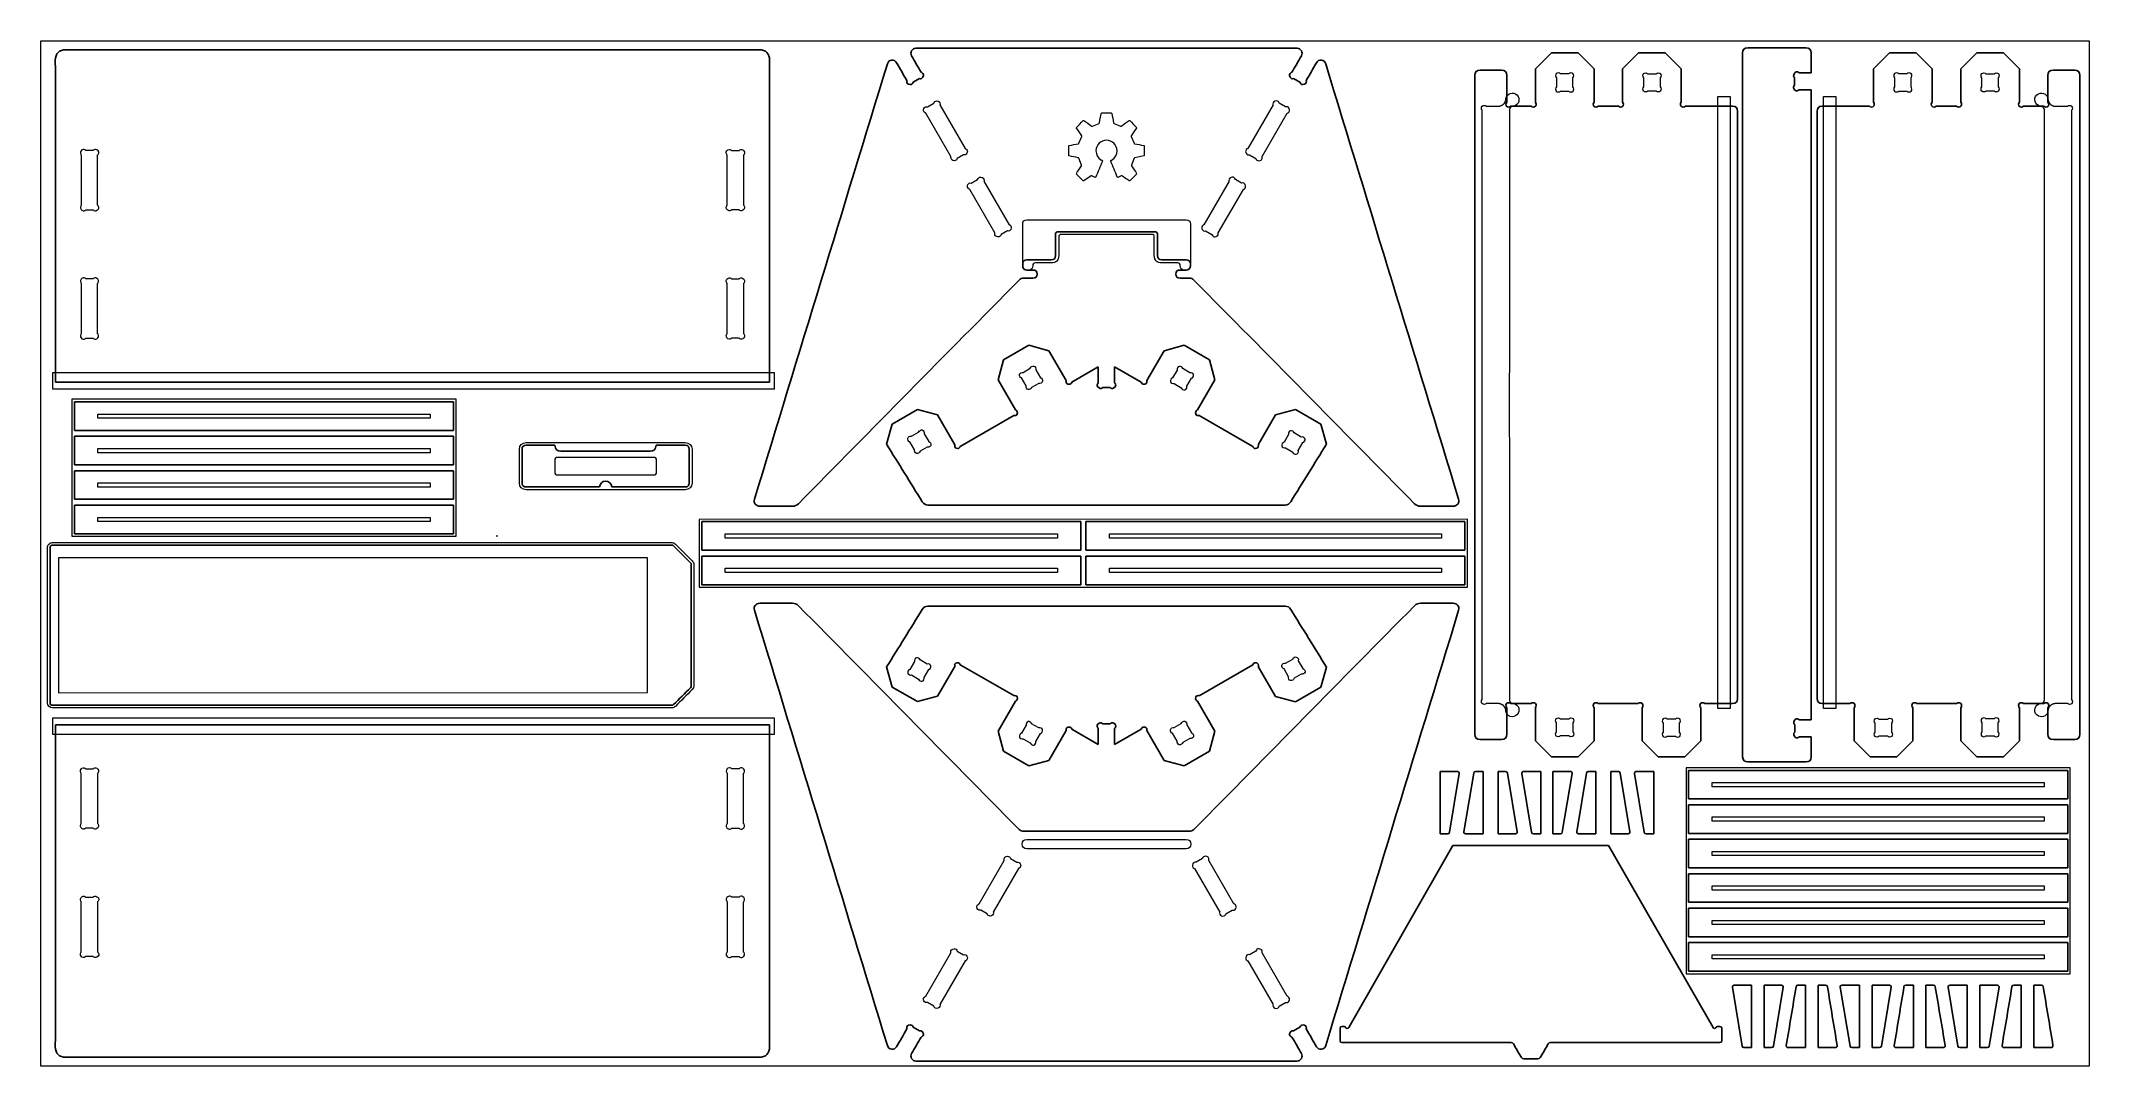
# Model space of a CAD drawing. Header units: millimetres. Extents: x 0 to 2438, y 0 to 1220.
import ezdxf

# ---------------------------------------------------------------- set-up
doc = ezdxf.new("R2010")
doc.units = ezdxf.units.MM
doc.header["$MEASUREMENT"] = 0
doc.layers.add('Board Fixings', color=6, linetype='Continuous', true_color=0xff00ff)
doc.layers.add('Profile - outside', color=18, linetype='Continuous', true_color=0x000000)

msp = doc.modelspace()

# ---------------------------------------------------------------- linework, layer by layer
at = {"layer": 'Board Fixings'}
msp.add_point((542.9, 631), dxfattribs=at)
at = {"layer": 'Profile - outside', "color": 1, "lineweight": 0, "true_color": 0xff0007}
for p, q in [((0, 0), (0, 1220)), ((0, 1220), (2438, 1220)), ((2438, 1220), (2438, 0)), ((2438, 0), (0, 0))]:
    msp.add_line(p, q, dxfattribs=at)
at = {"layer": 'Profile - outside', "color": 18, "true_color": 0x000000}
for p, q in [((854.6, 1209.5), (29.8, 1209.5)), ((867.1, 814.1), (867.3, 1197)), ((1495.3, 1211.3), (1041.6, 1211.3)), ((1798, 1205.9), (1778.9, 1186.9)), ((1829.7, 1205.9), (1798, 1205.9)), ((1848.8, 1186.9), (1829.7, 1205.9)), ((1901.8, 1205.9), (1882.8, 1186.9)), ((1933.6, 1205.9), (1901.8, 1205.9)), ((1952.6, 1186.9), (1933.6, 1205.9)), ((2025.6, 1205.6), (2025.6, 368)), ((2100.9, 1211.9), (2032, 1211.9)), ((2107.2, 1181.9), (2107.2, 1205.6)), ((2200.5, 1205.9), (2181.4, 1186.9)), ((2232.2, 1205.9), (2200.5, 1205.9)), ((2251.3, 1186.9), (2232.2, 1205.9)), ((2304.3, 1205.9), (2285.3, 1186.9)), ((2336.1, 1205.9), (2304.3, 1205.9)), ((2355.1, 1186.9), (2336.1, 1205.9)), ((1045.7, 1175.3), (1038.2, 1171)), ((1498.7, 1171), (1491.2, 1175.3)), ((1706.8, 1178.9), (1706.8, 394.9)), ((1738.6, 1185.3), (1713.2, 1185.3)), ((1744.9, 1147.3), (1744.9, 1178.9)), ((1778.9, 1186.9), (1778.9, 1147.3)), ((1848.8, 1147.3), (1848.8, 1186.9)), ((1882.8, 1186.9), (1882.8, 1147.3)), ((1952.6, 1147.3), (1952.6, 1186.9)), ((2087.5, 1167.4), (2087.5, 1176.5)), ((2093, 1181.9), (2107.2, 1181.9)), ((2181.4, 1186.9), (2181.4, 1147.3)), ((2251.3, 1147.3), (2251.3, 1186.9)), ((2285.3, 1186.9), (2285.3, 1147.3)), ((2355.1, 1147.3), (2355.1, 1186.9)), ((2389.1, 1178.9), (2389.1, 1147.3)), ((2420.9, 1185.3), (2395.5, 1185.3)), ((2427.2, 394.9), (2427.2, 1178.9)), ((2107.2, 1161.9), (2092.9, 1161.9)), ((2107.2, 411.9), (2107.2, 1161.9)), ((1774.1, 1142.4), (1749.8, 1142.4)), ((1877.9, 1142.4), (1853.6, 1142.4)), ((2019.7, 437.4), (2019.7, 1136.4)), ((2114.3, 1136.4), (2114.3, 437.4)), ((2280.4, 1142.4), (2256.1, 1142.4)), ((2384.3, 1142.4), (2360, 1142.4)), ((1207.6, 967.6), (1207.6, 989)), ((1211.6, 993), (1325.3, 993)), ((1329.3, 989), (1329.3, 967.6)), ((1168.7, 952.4), (1168.7, 954.4)), ((1173.7, 959.4), (1202.6, 959.4)), ((1207.6, 964.4), (1207.6, 967.6)), ((1329.3, 967.6), (1329.3, 964.4)), ((1334.3, 959.4), (1363.2, 959.4)), ((1368.2, 954.4), (1368.2, 952.4)), ((1170, 937.8), (1180.9, 937.8)), ((1180.9, 947.4), (1173.7, 947.4)), ((1363.2, 947.4), (1355.9, 947.4)), ((1355.9, 937.8), (1366.8, 937.8)), ((1176, 857.8), (1145.7, 840.4)), ((1199.8, 851.4), (1176, 857.8)), ((1360.9, 857.8), (1337, 851.4)), ((1391.1, 840.4), (1360.9, 857.8)), ((1145.7, 840.4), (1139.3, 816.5)), ((1220.4, 815.8), (1199.8, 851.4)), ((1258.6, 832.2), (1227, 814)), ((1258.6, 813.1), (1258.6, 832.2)), ((1309.8, 814), (1278.1, 832.2)), ((1278.1, 832.2), (1278.1, 813.1)), ((1337, 851.4), (1316.4, 815.8)), ((1397.5, 816.5), (1391.1, 840.4)), ((17.3, 814.1), (867.1, 814.1)), ((1139.3, 816.5), (1159.9, 780.9)), ((1272.7, 807.7), (1264, 807.7)), ((1376.9, 780.9), (1397.5, 816.5)), ((491.1, 790.5), (39.9, 790.5)), ((39.9, 790.5), (39.9, 756.5)), ((491.1, 756.5), (491.1, 790.5)), ((1043.3, 781.3), (1013.1, 763.9)), ((1067.2, 774.9), (1043.3, 781.3)), ((1493.5, 781.4), (1469.6, 775)), ((1523.7, 763.9), (1493.5, 781.4)), ((39.9, 756.5), (491.1, 756.5)), ((1013.1, 763.9), (1006.7, 740)), ((1087.8, 739.3), (1067.2, 774.9)), ((1158.1, 774.2), (1094.4, 737.5)), ((1442.4, 737.5), (1378.7, 774.3)), ((1469.6, 775), (1449.1, 739.3)), ((1530.1, 740.1), (1523.7, 763.9)), ((491.1, 749.5), (39.9, 749.5)), ((39.9, 749.5), (39.9, 715.5)), ((491.1, 715.5), (491.1, 749.5)), ((572.7, 734.1), (572.7, 693.9)), ((611.8, 738.8), (577.5, 738.8)), ((725, 731.8), (619, 731.8)), ((767, 738.8), (732.2, 738.8)), ((771.7, 693.9), (771.7, 734.1)), ((39.9, 715.5), (491.1, 715.5)), ((491.1, 708.5), (39.9, 708.5)), ((39.9, 708.5), (39.9, 674.5)), ((491.1, 674.5), (491.1, 708.5)), ((577.5, 689.2), (665, 689.2)), ((679.5, 689.2), (737.7, 689.2)), ((737.7, 689.2), (767, 689.2)), ((39.9, 674.5), (491.1, 674.5)), ((491.1, 667.5), (39.9, 667.5)), ((39.9, 667.5), (39.9, 633.5)), ((491.1, 633.5), (491.1, 667.5)), ((855.6, 666.3), (856.5, 666.3)), ((856.5, 666.3), (894.5, 666.3)), ((1642.3, 666.3), (1680.4, 666.3)), ((1680.4, 666.3), (1681.2, 666.3)), ((1237.8, 647.9), (786.6, 647.9)), ((786.6, 647.9), (786.6, 613.9)), ((1237.8, 613.9), (1237.8, 647.9)), ((1695.1, 647.9), (1243.8, 647.9)), ((1243.8, 647.9), (1243.8, 613.9)), ((1695.1, 613.9), (1695.1, 647.9)), ((39.9, 633.5), (491.1, 633.5)), ((773.2, 599), (753.1, 619.1)), ((786.6, 613.9), (1237.8, 613.9)), ((1243.8, 613.9), (1695.1, 613.9)), ((774.1, 452.5), (774.1, 596.9)), ((1237.8, 606.9), (786.6, 606.9)), ((786.6, 606.9), (786.6, 572.9)), ((1237.8, 572.9), (1237.8, 606.9)), ((1695.1, 606.9), (1243.8, 606.9)), ((1243.8, 606.9), (1243.8, 572.9)), ((1695.1, 572.9), (1695.1, 606.9)), ((786.6, 572.9), (1237.8, 572.9)), ((1243.8, 572.9), (1695.1, 572.9)), ((856.5, 550.8), (855.6, 550.8)), ((894.5, 550.8), (856.5, 550.8)), ((1480.9, 547.3), (1055.9, 547.3)), ((1680.4, 550.8), (1642.3, 550.8)), ((1681.2, 550.8), (1680.4, 550.8)), ((1006.7, 475), (1013.1, 451.1)), ((1067.2, 440.1), (1087.8, 475.7)), ((1094.4, 477.5), (1158.1, 440.8)), ((1378.7, 440.7), (1442.4, 477.5)), ((1449.1, 475.7), (1469.6, 440)), ((1523.7, 451.1), (1530.1, 474.9)), ((1013.1, 451.1), (1043.3, 433.7)), ((1043.3, 433.7), (1067.2, 440.1)), ((1469.6, 440), (1493.5, 433.6)), ((1493.5, 433.6), (1523.7, 451.1)), ((1159.9, 434.1), (1139.3, 398.5)), ((1397.5, 398.5), (1376.9, 434.1)), ((1744.9, 394.9), (1744.9, 426.5)), ((1749.8, 431.4), (1774.1, 431.4)), ((1778.9, 426.5), (1778.9, 386.9)), ((1848.8, 386.9), (1848.8, 426.5)), ((1905.9, 426.5), (1905.9, 386.9)), ((1975.8, 386.9), (1975.8, 426.5)), ((1980.6, 431.4), (2013.7, 431.4)), ((2120.3, 431.4), (2153.4, 431.4)), ((2158.3, 426.5), (2158.3, 386.9)), ((2228.1, 386.9), (2228.1, 426.5)), ((2285.3, 426.5), (2285.3, 386.9)), ((2355.1, 386.9), (2355.1, 426.5)), ((2360, 431.4), (2384.3, 431.4)), ((2389.1, 426.5), (2389.1, 394.9)), ((867.1, 405.9), (17.3, 405.9)), ((867.3, 23), (867.1, 405.9)), ((1139.3, 398.5), (1145.7, 374.6)), ((1199.8, 363.6), (1220.4, 399.2)), ((1227, 401), (1258.6, 382.8)), ((1258.6, 382.8), (1258.6, 401.9)), ((1264, 407.3), (1272.7, 407.3)), ((1278.1, 401.9), (1278.1, 382.8)), ((1278.1, 382.8), (1309.8, 401)), ((1316.4, 399.2), (1337, 363.6)), ((1391.1, 374.6), (1397.5, 398.5)), ((2087.6, 397.3), (2087.6, 406.4)), ((2093, 411.9), (2107.2, 411.9)), ((2107.2, 391.9), (2093, 391.9)), ((2107.2, 368), (2107.2, 391.9)), ((1145.7, 374.6), (1176, 357.2)), ((1360.9, 357.2), (1391.1, 374.6)), ((1713.2, 388.5), (1738.6, 388.5)), ((1778.9, 386.9), (1798, 367.9)), ((1798, 367.9), (1829.7, 367.9)), ((1829.7, 367.9), (1848.8, 386.9)), ((1905.9, 386.9), (1925, 367.9)), ((1925, 367.9), (1956.7, 367.9)), ((1956.7, 367.9), (1975.8, 386.9)), ((2158.3, 386.9), (2177.3, 367.9)), ((2177.3, 367.9), (2209.1, 367.9)), ((2209.1, 367.9), (2228.1, 386.9)), ((2285.3, 386.9), (2304.3, 367.9)), ((2304.3, 367.9), (2336.1, 367.9)), ((2336.1, 367.9), (2355.1, 386.9)), ((2395.5, 388.5), (2420.9, 388.5)), ((1176, 357.2), (1199.8, 363.6)), ((1337, 363.6), (1360.9, 357.2)), ((1665.6, 350.6), (1665.6, 276.4)), ((1686.3, 350.6), (1665.6, 350.6)), ((1676.8, 278.2), (1688.4, 348)), ((1705.5, 348.7), (1693.9, 278.9)), ((1716.7, 350.6), (1707.6, 350.6)), ((1716.7, 276.4), (1716.7, 350.6)), ((1743.5, 350.6), (1734.5, 350.6)), ((1734.5, 350.6), (1734.5, 276.4)), ((1757.3, 278.9), (1745.6, 348.7)), ((1762.7, 348), (1774.4, 278.2)), ((1785.5, 350.6), (1764.9, 350.6)), ((1785.5, 276.4), (1785.5, 350.6)), ((1799.9, 350.6), (1799.9, 276.4)), ((1820.5, 350.6), (1799.9, 350.6)), ((1811, 278.2), (1822.7, 348)), ((1839.7, 348.7), (1828.1, 278.9)), ((1850.9, 350.6), (1841.9, 350.6)), ((1850.9, 276.4), (1850.9, 350.6)), ((1877.7, 350.6), (1868.7, 350.6)), ((1868.7, 350.6), (1868.7, 276.4)), ((1891.5, 278.9), (1879.9, 348.7)), ((1897, 348), (1908.6, 278.2)), ((1919.8, 350.6), (1899.1, 350.6)), ((1919.8, 276.4), (1919.8, 350.6)), ((2412.6, 351.9), (1961.3, 351.9)), ((1961.3, 351.9), (1961.3, 317.9)), ((2032, 361.9), (2100.9, 361.9)), ((2412.6, 317.9), (2412.6, 351.9)), ((1961.3, 317.9), (2412.6, 317.9)), ((2412.6, 310.9), (1961.3, 310.9)), ((1961.3, 310.9), (1961.3, 276.9)), ((2412.6, 276.9), (2412.6, 310.9)), ((1185.7, 279.4), (1170, 279.4)), ((1268.4, 279.4), (1185.7, 279.4)), ((1351.1, 279.4), (1268.4, 279.4)), ((1366.8, 279.4), (1351.1, 279.4)), ((1665.6, 276.4), (1674.6, 276.4)), ((1696, 276.4), (1716.7, 276.4)), ((1734.5, 276.4), (1755.1, 276.4)), ((1776.5, 276.4), (1785.5, 276.4)), ((1799.9, 276.4), (1808.9, 276.4)), ((1830.2, 276.4), (1850.9, 276.4)), ((1868.7, 276.4), (1889.4, 276.4)), ((1910.7, 276.4), (1919.8, 276.4)), ((1961.3, 276.9), (2412.6, 276.9)), ((2412.6, 269.9), (1961.3, 269.9)), ((1961.3, 269.9), (1961.3, 235.9)), ((2412.6, 235.9), (2412.6, 269.9)), ((1680.8, 262.3), (1556.7, 45.9)), ((1866, 262.3), (1680.8, 262.3)), ((1990.4, 45.9), (1866, 262.3)), ((1961.3, 235.9), (2412.6, 235.9)), ((2412.6, 228.9), (1961.3, 228.9)), ((1961.3, 228.9), (1961.3, 194.9)), ((2412.6, 194.9), (2412.6, 228.9)), ((1961.3, 194.9), (2412.6, 194.9)), ((2412.6, 187.9), (1961.3, 187.9)), ((1961.3, 187.9), (1961.3, 153.9)), ((2412.6, 153.9), (2412.6, 187.9)), ((1961.3, 153.9), (2412.6, 153.9)), ((2412.6, 146.9), (1961.3, 146.9)), ((1961.3, 146.9), (1961.3, 112.9)), ((2412.6, 112.9), (2412.6, 146.9)), ((1961.3, 112.9), (2412.6, 112.9)), ((2013.4, 93.7), (2025, 23.8)), ((2036.2, 96.2), (2015.5, 96.2)), ((2036.2, 22), (2036.2, 96.2)), ((2051.2, 96.2), (2051.2, 22)), ((2071.9, 96.2), (2051.2, 96.2)), ((2062.4, 23.8), (2074, 93.7)), ((2100.4, 96.2), (2091.4, 96.2)), ((2100.4, 22), (2100.4, 96.2)), ((2124.4, 96.2), (2115.4, 96.2)), ((2115.4, 96.2), (2115.4, 22)), ((2141.9, 93.7), (2153.5, 23.8)), ((2164.6, 96.2), (2144, 96.2)), ((2164.6, 22), (2164.6, 96.2)), ((2179.7, 96.2), (2179.7, 22)), ((2200.3, 96.2), (2179.7, 96.2)), ((2190.8, 23.8), (2202.5, 93.7)), ((2228.9, 96.2), (2219.9, 96.2)), ((2228.9, 22), (2228.9, 96.2)), ((2252.9, 96.2), (2243.9, 96.2)), ((2243.9, 96.2), (2243.9, 22)), ((2270.3, 93.7), (2281.9, 23.8)), ((2293.1, 96.2), (2272.5, 96.2)), ((2293.1, 22), (2293.1, 96.2)), ((2308.1, 96.2), (2308.1, 22)), ((2328.8, 96.2), (2308.1, 96.2)), ((2319.3, 23.8), (2330.9, 93.7)), ((2357.3, 96.2), (2348.3, 96.2)), ((2357.3, 22), (2357.3, 96.2)), ((2381.3, 96.2), (2372.3, 96.2)), ((2372.3, 96.2), (2372.3, 22)), ((1038.2, 46.2), (1045.7, 41.8)), ((1491.2, 41.8), (1498.7, 46.2)), ((1546.4, 45), (1546.4, 29.9)), ((1551.3, 47), (1548.4, 47)), ((1796.8, 27.9), (1998.7, 27.9)), ((1998.7, 47), (1995.7, 47)), ((2000.7, 29.9), (2000.7, 45)), ((29.8, 10.5), (854.6, 10.5)), ((1041.6, 5.9), (1495.3, 5.9)), ((1766.7, 8.4), (1780.4, 8.4)), ((2027.2, 22), (2036.2, 22)), ((2051.2, 22), (2060.2, 22)), ((2079.8, 22), (2100.4, 22)), ((2115.4, 22), (2136.1, 22)), ((2155.6, 22), (2164.6, 22)), ((2179.7, 22), (2188.7, 22)), ((2208.2, 22), (2228.9, 22)), ((2243.9, 22), (2264.5, 22)), ((2284.1, 22), (2293.1, 22)), ((2308.1, 22), (2317.1, 22)), ((2336.7, 22), (2357.3, 22)), ((2372.3, 22), (2393, 22))]:
    msp.add_line(p, q, dxfattribs=at)
at = {"layer": 'Profile - outside', "color": 30, "lineweight": 0, "true_color": 0xff7f00}
for p, q in [((1804, 1176.2), (1804, 1165.3)), ((1818.7, 1181), (1808.9, 1181)), ((1823.6, 1165.3), (1823.6, 1176.2)), ((1907.9, 1165.3), (1907.9, 1176.2)), ((1912.8, 1181), (1922.6, 1181)), ((1927.5, 1176.2), (1927.5, 1165.3)), ((2206.5, 1176.2), (2206.5, 1165.3)), ((2221.2, 1181), (2211.4, 1181)), ((2226.1, 1165.3), (2226.1, 1176.2)), ((2310.4, 1165.3), (2310.4, 1176.2)), ((2315.3, 1181), (2325.1, 1181)), ((2330, 1176.2), (2330, 1165.3)), ((1808.9, 1160.4), (1818.7, 1160.4)), ((1922.6, 1160.4), (1912.8, 1160.4)), ((2211.4, 1160.4), (2221.2, 1160.4)), ((2325.1, 1160.4), (2315.3, 1160.4)), ((1083.1, 1082.3), (1053.2, 1134.1)), ((1055.2, 1141.5), (1062.7, 1145.9)), ((1070.2, 1143.9), (1100.1, 1092.1)), ((1466.7, 1143.9), (1436.8, 1092.1)), ((1453.7, 1082.3), (1483.6, 1134.1)), ((1481.6, 1141.5), (1474.1, 1145.9)), ((47.9, 1084.3), (47.9, 1024.5)), ((62, 1089.7), (53.4, 1089.7)), ((67.5, 1024.5), (67.5, 1084.3)), ((816.9, 1024.5), (816.9, 1084.3)), ((822.3, 1089.7), (831, 1089.7)), ((836.4, 1084.3), (836.4, 1024.5)), ((1098.1, 1084.6), (1090.6, 1080.3)), ((1438.8, 1084.6), (1446.3, 1080.3)), ((1107.5, 1050.8), (1115, 1055.1)), ((1122.5, 1053.1), (1152.4, 1001.3)), ((1414.3, 1053.1), (1384.4, 1001.3)), ((1429.3, 1050.8), (1421.8, 1055.1)), ((1135.5, 991.6), (1105.6, 1043.4)), ((1401.4, 991.6), (1431.3, 1043.4)), ((53.4, 1019), (62, 1019)), ((831, 1019), (822.3, 1019)), ((1150.4, 993.9), (1142.9, 989.6)), ((1386.4, 993.9), (1393.9, 989.6)), ((48, 931.4), (47.9, 871.6)), ((62.1, 936.9), (53.4, 936.9)), ((67.5, 871.6), (67.5, 931.4)), ((816.9, 871.6), (816.9, 931.4)), ((822.3, 936.9), (831, 936.9)), ((836.4, 931.4), (836.4, 871.6)), ((53.4, 866.2), (62.1, 866.2)), ((831, 866.2), (822.3, 866.2)), ((1169.2, 825.5), (1177.7, 830.4)), ((1367.7, 825.1), (1359.1, 830)), ((1172.7, 809.5), (1167.4, 818.9)), ((1187.9, 812.5), (1179.3, 807.7)), ((1184.3, 828.6), (1189.7, 819.2)), ((1352.5, 828.3), (1347.1, 818.9)), ((1348.9, 812.2), (1357.4, 807.3)), ((1364.1, 809.1), (1369.5, 818.5)), ((1039.8, 733.5), (1034.4, 742.9)), ((1036.2, 749.5), (1044.8, 754.4)), ((1055, 736.6), (1046.4, 731.7)), ((1051.4, 752.6), (1056.8, 743.2)), ((1485.2, 751.8), (1479.8, 742.4)), ((1481.5, 735.7), (1490.1, 730.8)), ((1500.3, 748.6), (1491.8, 753.5)), ((1496.7, 732.6), (1502.1, 742)), ((1039.8, 481.5), (1034.4, 472.1)), ((1036.2, 465.5), (1044.8, 460.6)), ((1055, 478.4), (1046.4, 483.3)), ((1051.4, 462.4), (1056.8, 471.8)), ((1485.2, 463.2), (1479.8, 472.6)), ((1481.5, 479.3), (1490.1, 484.2)), ((1500.3, 466.4), (1491.8, 461.5)), ((1496.7, 482.4), (1502.1, 473)), ((1172.7, 405.5), (1167.4, 396.1)), ((1187.9, 402.5), (1179.3, 407.3)), ((1184.3, 386.4), (1189.7, 395.8)), ((1352.5, 386.7), (1347.1, 396.1)), ((1348.9, 402.8), (1357.4, 407.7)), ((1364.1, 405.9), (1369.5, 396.5)), ((1804, 397.6), (1804, 408.5)), ((1808.9, 413.4), (1818.7, 413.4)), ((1818.7, 392.8), (1808.9, 392.8)), ((1823.6, 408.5), (1823.6, 397.6)), ((1931, 408.1), (1931, 397.2)), ((1945.8, 413), (1935.9, 413)), ((1935.9, 392.4), (1945.8, 392.4)), ((1950.6, 397.2), (1950.6, 408.2)), ((2183.4, 397.2), (2183.4, 408.2)), ((2188.2, 413), (2198.1, 413)), ((2198.1, 392.4), (2188.2, 392.4)), ((2203, 408.1), (2203, 397.2)), ((2310.4, 408.5), (2310.4, 397.6)), ((2325.1, 413.4), (2315.3, 413.4)), ((2315.3, 392.8), (2325.1, 392.8)), ((2330, 397.6), (2330, 408.5)), ((1169.2, 389.5), (1177.7, 384.6)), ((1367.7, 389.9), (1359.1, 385)), ((48, 288.6), (47.9, 348.4)), ((53.4, 353.8), (62.1, 353.8)), ((67.5, 348.4), (67.5, 288.6)), ((816.9, 348.4), (816.9, 288.6)), ((831, 353.8), (822.3, 353.8)), ((836.4, 288.6), (836.4, 348.4)), ((62.1, 283.1), (53.4, 283.1)), ((822.3, 283.1), (831, 283.1)), ((1116.7, 193), (1146.6, 244.8)), ((1154.1, 246.8), (1161.5, 242.5)), ((1382.8, 246.8), (1375.3, 242.5)), ((1420.1, 193), (1390.2, 244.8)), ((1163.5, 235.1), (1133.6, 183.3)), ((1373.3, 235.1), (1403.2, 183.3)), ((47.9, 135.7), (47.9, 195.5)), ((53.4, 201), (62, 201)), ((67.5, 195.5), (67.5, 135.7)), ((816.9, 195.5), (816.9, 135.7)), ((831, 201), (822.3, 201)), ((836.4, 135.7), (836.4, 195.5)), ((1126.2, 181.3), (1118.7, 185.6)), ((1410.6, 181.3), (1418.1, 185.6)), ((62, 130.3), (53.4, 130.3)), ((822.3, 130.3), (831, 130.3)), ((1053.2, 83.1), (1083.1, 134.9)), ((1100, 125.1), (1070.1, 73.3)), ((1090.6, 136.8), (1098, 132.5)), ((1436.8, 125.1), (1466.7, 73.3)), ((1446.3, 136.8), (1438.8, 132.5)), ((1483.6, 83.1), (1453.7, 134.9)), ((1062.7, 71.3), (1055.2, 75.6)), ((1474.1, 71.3), (1481.6, 75.6))]:
    msp.add_line(p, q, dxfattribs=at)
at = {"layer": 'Profile - outside', "color": 5, "lineweight": 0, "true_color": 0x0000ff}
for p, q in [((1996.2, 1153.8), (2011, 1153.8)), ((1996.2, 425.6), (1996.2, 1153.8)), ((2011, 1153.8), (2011, 425.6)), ((2121.9, 425.6), (2121.9, 1153.8)), ((2121.9, 1153.8), (2136.7, 1153.8)), ((2136.7, 1153.8), (2136.7, 425.6)), ((1251.8, 1118.6), (1259.5, 1121.8)), ((1262.7, 1134.3), (1274.1, 1134.3)), ((1277.4, 1121.8), (1285, 1118.6)), ((1235.6, 1098.3), (1239, 1106.2)), ((1297.8, 1106.2), (1301.2, 1098.3)), ((1238.7, 1072.1), (1235.4, 1080.5)), ((1301.5, 1080.5), (1298.1, 1072.1)), ((1312.9, 1083.1), (1302.1, 1081.1)), ((1250.2, 1059.5), (1241.4, 1053.5)), ((1254.9, 1057.5), (1251, 1059.5)), ((1285.8, 1059.5), (1282, 1057.5)), ((1168.7, 952.4), (1168.7, 1002.1)), ((1173.7, 1007.1), (1363.2, 1007.1)), ((1368.2, 1002.1), (1368.2, 952.4)), ((1211.6, 986.7), (1211.6, 964.8)), ((1322.3, 989.7), (1214.6, 989.7)), ((1325.3, 964.8), (1325.3, 986.7)), ((1202.6, 955.8), (1183.7, 955.8)), ((1353.2, 955.8), (1334.3, 955.8)), ((1175.7, 947.4), (1173.7, 947.4)), ((1363.2, 947.4), (1361.2, 947.4)), ((569.5, 693.9), (569.5, 734.1)), ((577.5, 742.1), (767, 742.1)), ((775, 734.1), (775, 693.9)), ((611.6, 720.6), (611.6, 707.2)), ((729.1, 724.3), (615.4, 724.3)), ((732.8, 707.2), (732.8, 720.6)), ((767, 685.9), (577.5, 685.9)), ((615.4, 703.5), (729.1, 703.5)), ((722.1, 605), (20.8, 605)), ((20.8, 605), (20.9, 444.3)), ((722.1, 444.4), (722.1, 605)), ((777.1, 596.9), (777.1, 452.5)), ((20.9, 444.3), (722.1, 444.4)), ((776.6, 450.2), (775.3, 448.2)), ((777.1, 452.5), (776.6, 450.2)), ((2011, 425.6), (1996.2, 425.6)), ((2136.7, 425.6), (2121.9, 425.6)), ((1173.7, 269.7), (1363.2, 269.7)), ((1363.2, 258.7), (1173.7, 258.7))]:
    msp.add_line(p, q, dxfattribs=at)
at = {"layer": 'Profile - outside', "color": 4, "lineweight": 0, "true_color": 0x00ffff}
for p, q in [((494.1, 793.5), (36.9, 793.5)), ((36.9, 793.5), (36.9, 630.5)), ((494.1, 630.5), (494.1, 793.5)), ((67.8, 771), (67.8, 776)), ((67.8, 776), (463.2, 776)), ((463.2, 771), (67.8, 771)), ((463.2, 776), (463.2, 771)), ((67.8, 730), (67.8, 735)), ((67.8, 735), (463.2, 735)), ((463.2, 735), (463.2, 730)), ((463.2, 730), (67.8, 730)), ((67.8, 689), (67.8, 694)), ((67.8, 694), (463.2, 694)), ((463.2, 689), (67.8, 689)), ((463.2, 694), (463.2, 689)), ((67.8, 648), (67.8, 653)), ((67.8, 653), (463.2, 653)), ((463.2, 648), (67.8, 648)), ((463.2, 653), (463.2, 648)), ((1698.1, 650.9), (783.6, 650.4)), ((783.6, 650.4), (783.6, 569.9)), ((1698.1, 569.9), (1698.1, 650.9)), ((36.9, 630.5), (494.1, 630.5)), ((814.5, 628.4), (814.5, 633.4)), ((814.5, 633.4), (1209.9, 633.4)), ((1209.9, 628.4), (814.5, 628.4)), ((1209.9, 633.4), (1209.9, 628.4)), ((1271.8, 633.4), (1667.2, 633.4)), ((1271.8, 628.4), (1271.8, 633.4)), ((1667.2, 628.4), (1271.8, 628.4)), ((1667.2, 633.4), (1667.2, 628.4)), ((814.5, 587.4), (814.5, 592.4)), ((814.5, 592.4), (1209.9, 592.4)), ((1209.9, 587.4), (814.5, 587.4)), ((1209.9, 592.4), (1209.9, 587.4)), ((1271.8, 587.4), (1271.8, 592.4)), ((1271.8, 592.4), (1667.2, 592.4)), ((1667.2, 587.4), (1271.8, 587.4)), ((1667.2, 592.4), (1667.2, 587.4)), ((783.6, 569.9), (1698.1, 569.9)), ((2415.6, 354.9), (1958.3, 354.9)), ((1958.3, 354.9), (1958.3, 109.9)), ((2415.6, 109.9), (2415.6, 354.9)), ((1989.2, 332.4), (1989.2, 337.4)), ((1989.2, 337.4), (2384.6, 337.4)), ((2384.6, 332.4), (1989.2, 332.4)), ((2384.6, 337.4), (2384.6, 332.4)), ((1989.2, 291.4), (1989.2, 296.4)), ((1989.2, 296.4), (2384.6, 296.4)), ((2384.6, 296.4), (2384.6, 291.4)), ((2384.6, 291.4), (1989.2, 291.4)), ((1989.2, 250.4), (1989.2, 255.4)), ((1989.2, 255.4), (2384.6, 255.4)), ((2384.6, 250.4), (1989.2, 250.4)), ((2384.6, 255.4), (2384.6, 250.4)), ((1989.2, 209.4), (1989.2, 214.4)), ((1989.2, 214.4), (2384.6, 214.4)), ((2384.6, 209.4), (1989.2, 209.4)), ((2384.6, 214.4), (2384.6, 209.4)), ((1989.2, 168.4), (1989.2, 173.4)), ((1989.2, 173.4), (2384.6, 173.4)), ((2384.6, 173.4), (2384.6, 168.4)), ((2384.6, 168.4), (1989.2, 168.4)), ((1989.2, 127.4), (1989.2, 132.4)), ((1989.2, 132.4), (2384.6, 132.4)), ((2384.6, 127.4), (1989.2, 127.4)), ((2384.6, 132.4), (2384.6, 127.4)), ((1958.3, 109.9), (2415.6, 109.9))]:
    msp.add_line(p, q, dxfattribs=at)
at = {"layer": 'Profile - outside', "color": 5, "lineweight": 0, "true_color": 0x0000ff}
for points in [[(1715.7, 436.2), (1715.6, 786.8), (1715.7, 1137.5)], [(2417.2, 1137.5), (2417.2, 786.8), (2417.2, 436.2)]]:
    msp.add_lwpolyline(points, dxfattribs=at)
at = {"layer": 'Profile - outside', "color": 3, "lineweight": 0, "true_color": 0x00ff00}
for points in [[(13.9, 805.8), (873.3, 805.8), (873.3, 825.1), (13.9, 825.1), (13.9, 805.8)], [(13.9, 394.9), (873.3, 394.9), (873.3, 414.2), (13.9, 414.2), (13.9, 394.9)]]:
    msp.add_lwpolyline(points, dxfattribs=at)
at = {"layer": 'Profile - outside', "color": 18, "true_color": 0x000000}
for points in [[(1853.6, 431.4), (1858.3, 431.4), (1896.4, 431.4), (1901.1, 431.4)], [(2233, 431.4), (2237.6, 431.4), (2275.7, 431.4), (2280.4, 431.4)]]:
    msp.add_lwpolyline(points, dxfattribs=at)
for points in [[(29.8, 1209.5), (21.4, 1209.5), (17.2, 1205.3), (17.1, 1197)], [(17.1, 1197), (17.2, 1069.3), (17.2, 941.7), (17.3, 814.1)], [(867.3, 1197), (867.2, 1205.3), (863, 1209.5), (854.6, 1209.5)], [(1012.6, 1197.1), (1010, 1196.8), (1008.3, 1195.4), (1007.6, 1192.9)], [(1018.5, 1194.1), (1017.2, 1196.4), (1015.2, 1197.4), (1012.6, 1197.1)], [(1036.4, 1208.3), (1035.2, 1206.3), (1035.2, 1204.3), (1036.4, 1202.3)], [(1041.6, 1211.3), (1039.3, 1211.3), (1037.5, 1210.3), (1036.4, 1208.3)], [(1036.4, 1202.3), (1040.1, 1195.8), (1043.9, 1189.3), (1047.7, 1182.7)], [(1489.2, 1182.7), (1492.9, 1189.3), (1496.7, 1195.8), (1500.5, 1202.3)], [(1500.5, 1208.3), (1499.3, 1210.3), (1497.6, 1211.3), (1495.3, 1211.3)], [(1500.5, 1202.3), (1501.6, 1204.3), (1501.6, 1206.3), (1500.5, 1208.3)], [(1524.2, 1197.1), (1521.6, 1197.4), (1519.6, 1196.4), (1518.3, 1194.1)], [(1529.3, 1192.9), (1528.5, 1195.4), (1526.8, 1196.8), (1524.2, 1197.1)], [(2032, 1211.9), (2027.7, 1211.9), (2025.6, 1209.8), (2025.6, 1205.6)], [(2107.2, 1205.6), (2107.2, 1209.8), (2105.1, 1211.9), (2100.9, 1211.9)], [(1007.6, 1192.9), (954.8, 1020.1), (902, 847.3), (849.3, 674.5)], [(1030.7, 1173), (1026.6, 1180), (1022.6, 1187.1), (1018.5, 1194.1)], [(1030.6, 1172.1), (1030.6, 1172.5), (1030.6, 1172.8), (1030.7, 1173)], [(1034.5, 1168.2), (1031.9, 1168.2), (1030.6, 1169.5), (1030.6, 1172.1)], [(1038.2, 1171), (1037.7, 1169.1), (1036.5, 1168.2), (1034.5, 1168.2)], [(1049.9, 1177.1), (1048.9, 1175.4), (1047.5, 1174.8), (1045.7, 1175.3)], [(1047.7, 1182.7), (1047.9, 1182.7), (1048.2, 1182.6), (1048.5, 1182.5)], [(1048.5, 1182.5), (1050.7, 1181.2), (1051.2, 1179.4), (1049.9, 1177.1)], [(1486.9, 1177.1), (1485.6, 1179.4), (1486.1, 1181.2), (1488.4, 1182.5)], [(1491.2, 1175.3), (1489.4, 1174.8), (1487.9, 1175.4), (1486.9, 1177.1)], [(1488.4, 1182.5), (1488.7, 1182.6), (1488.9, 1182.7), (1489.2, 1182.7)], [(1502.3, 1168.2), (1500.3, 1168.2), (1499.1, 1169.1), (1498.7, 1171)], [(1506.3, 1172.1), (1506.3, 1169.5), (1505, 1168.2), (1502.3, 1168.2)], [(1518.3, 1194.1), (1514.3, 1187.1), (1510.2, 1180), (1506.1, 1173)], [(1506.1, 1173), (1506.2, 1172.8), (1506.3, 1172.5), (1506.3, 1172.1)], [(1687.6, 674.5), (1634.8, 847.3), (1582, 1020.1), (1529.3, 1192.9)], [(1713.2, 1185.3), (1708.9, 1185.3), (1706.8, 1183.2), (1706.8, 1178.9)], [(1744.9, 1178.9), (1744.9, 1183.2), (1742.8, 1185.3), (1738.6, 1185.3)], [(2087.5, 1176.5), (2086.2, 1177.8), (2086, 1179.3), (2087, 1181)], [(2087, 1181), (2088.3, 1183.3), (2090.1, 1183.8), (2092.4, 1182.5)], [(2092.4, 1182.5), (2092.7, 1182.3), (2092.9, 1182.1), (2093, 1181.9)], [(2395.5, 1185.3), (2391.2, 1185.3), (2389.1, 1183.2), (2389.1, 1178.9)], [(2427.2, 1178.9), (2427.2, 1183.2), (2425.1, 1185.3), (2420.9, 1185.3)], [(1743.9, 1144.8), (1743.9, 1145.8), (1744.2, 1146.6), (1744.9, 1147.3)], [(1778.9, 1147.3), (1779.6, 1146.6), (1779.9, 1145.8), (1779.9, 1144.8)], [(1847.7, 1144.8), (1847.7, 1145.8), (1848.1, 1146.6), (1848.8, 1147.3)], [(1882.8, 1147.3), (1883.4, 1146.6), (1883.8, 1145.8), (1883.8, 1144.8)], [(1951.6, 1144.8), (1951.6, 1145.8), (1951.9, 1146.6), (1952.6, 1147.3)], [(2086.9, 1162.8), (2085.9, 1164.5), (2086.1, 1166.1), (2087.5, 1167.4)], [(2092.3, 1161.4), (2090, 1160), (2088.2, 1160.5), (2086.9, 1162.8)], [(2092.9, 1161.9), (2092.8, 1161.7), (2092.6, 1161.5), (2092.3, 1161.4)], [(2181.4, 1147.3), (2182.1, 1146.6), (2182.4, 1145.8), (2182.4, 1144.8)], [(2250.2, 1144.8), (2250.2, 1145.8), (2250.6, 1146.6), (2251.3, 1147.3)], [(2285.3, 1147.3), (2285.9, 1146.6), (2286.3, 1145.8), (2286.3, 1144.8)], [(2354.1, 1144.8), (2354.1, 1145.8), (2354.4, 1146.6), (2355.1, 1147.3)], [(2389.1, 1147.3), (2389.8, 1146.6), (2390.1, 1145.8), (2390.1, 1144.8)], [(1747.3, 1141.4), (1745, 1141.4), (1743.9, 1142.5), (1743.9, 1144.8)], [(1749.8, 1142.4), (1749.1, 1141.7), (1748.3, 1141.4), (1747.3, 1141.4)], [(1776.5, 1141.4), (1775.5, 1141.4), (1774.7, 1141.7), (1774.1, 1142.4)], [(1779.9, 1144.8), (1779.9, 1142.5), (1778.8, 1141.4), (1776.5, 1141.4)], [(1851.2, 1141.4), (1848.9, 1141.4), (1847.7, 1142.5), (1847.7, 1144.8)], [(1853.6, 1142.4), (1852.9, 1141.7), (1852.1, 1141.4), (1851.2, 1141.4)], [(1880.3, 1141.4), (1879.4, 1141.4), (1878.6, 1141.7), (1877.9, 1142.4)], [(1883.8, 1144.8), (1883.8, 1142.5), (1882.6, 1141.4), (1880.3, 1141.4)], [(1955, 1141.4), (1952.7, 1141.4), (1951.6, 1142.5), (1951.6, 1144.8)], [(1957.5, 1142.4), (1956.8, 1141.7), (1956, 1141.4), (1955, 1141.4)], [(2013.7, 1142.4), (1995, 1142.4), (1976.2, 1142.4), (1957.5, 1142.4)], [(2019.7, 1136.4), (2019.7, 1140.4), (2017.7, 1142.4), (2013.7, 1142.4)], [(2120.3, 1142.4), (2116.3, 1142.4), (2114.3, 1140.4), (2114.3, 1136.4)], [(2176.6, 1142.4), (2157.8, 1142.4), (2139.1, 1142.4), (2120.3, 1142.4)], [(2179, 1141.4), (2178, 1141.4), (2177.2, 1141.7), (2176.6, 1142.4)], [(2182.4, 1144.8), (2182.4, 1142.5), (2181.3, 1141.4), (2179, 1141.4)], [(2253.7, 1141.4), (2251.4, 1141.4), (2250.2, 1142.5), (2250.2, 1144.8)], [(2256.1, 1142.4), (2255.4, 1141.7), (2254.6, 1141.4), (2253.7, 1141.4)], [(2282.8, 1141.4), (2281.9, 1141.4), (2281.1, 1141.7), (2280.4, 1142.4)], [(2286.3, 1144.8), (2286.3, 1142.5), (2285.1, 1141.4), (2282.8, 1141.4)], [(2357.5, 1141.4), (2355.2, 1141.4), (2354.1, 1142.5), (2354.1, 1144.8)], [(2360, 1142.4), (2359.3, 1141.7), (2358.5, 1141.4), (2357.5, 1141.4)], [(2386.7, 1141.4), (2385.7, 1141.4), (2384.9, 1141.7), (2384.3, 1142.4)], [(2390.1, 1144.8), (2390.1, 1142.5), (2389, 1141.4), (2386.7, 1141.4)], [(1207.6, 989), (1207.6, 991.7), (1208.9, 993), (1211.6, 993)], [(1325.3, 993), (1327.9, 993), (1329.3, 991.7), (1329.3, 989)], [(1168.7, 954.4), (1168.7, 957.8), (1170.3, 959.4), (1173.7, 959.4)], [(1173.7, 947.4), (1170.3, 947.4), (1168.7, 949.1), (1168.7, 952.4)], [(1202.6, 959.4), (1205.9, 959.4), (1207.6, 961.1), (1207.6, 964.4)], [(1329.3, 964.4), (1329.3, 961.1), (1330.9, 959.4), (1334.3, 959.4)], [(1363.2, 959.4), (1366.5, 959.4), (1368.2, 957.8), (1368.2, 954.4)], [(1368.2, 952.4), (1368.2, 949.1), (1366.5, 947.4), (1363.2, 947.4)], [(901.6, 669.3), (989.2, 758), (1076.8, 846.7), (1164.3, 935.4)], [(1164.3, 935.4), (1165.9, 937), (1167.8, 937.8), (1170, 937.8)], [(1185.7, 942.6), (1185.7, 945.8), (1184.1, 947.4), (1180.9, 947.4)], [(1180.9, 937.8), (1184.1, 937.8), (1185.7, 939.4), (1185.7, 942.6)], [(1355.9, 947.4), (1352.7, 947.4), (1351.1, 945.8), (1351.1, 942.6)], [(1351.1, 942.6), (1351.1, 939.4), (1352.7, 937.8), (1355.9, 937.8)], [(1366.8, 937.8), (1369.1, 937.8), (1371, 937), (1372.5, 935.4)], [(1372.5, 935.4), (1460.1, 846.7), (1547.6, 758), (1635.2, 669.3)], [(1220.3, 814.9), (1220.3, 815.2), (1220.3, 815.5), (1220.4, 815.8)], [(1223.7, 811.5), (1221.4, 811.5), (1220.3, 812.6), (1220.3, 814.9)], [(1227, 814), (1226.6, 812.3), (1225.5, 811.5), (1223.7, 811.5)], [(1259.5, 807.1), (1257.2, 808.4), (1256.7, 810.2), (1258, 812.5)], [(1258, 812.5), (1258.2, 812.8), (1258.4, 813), (1258.6, 813.1)], [(1264, 807.7), (1262.7, 806.3), (1261.2, 806.1), (1259.5, 807.1)], [(1277.2, 807.1), (1275.5, 806.1), (1274, 806.3), (1272.7, 807.7)], [(1278.7, 812.5), (1280, 810.2), (1279.5, 808.4), (1277.2, 807.1)], [(1278.1, 813.1), (1278.3, 813), (1278.5, 812.8), (1278.7, 812.5)], [(1313.1, 811.5), (1311.4, 811.5), (1310.3, 812.3), (1309.8, 814)], [(1316.6, 814.9), (1316.6, 812.6), (1315.4, 811.5), (1313.1, 811.5)], [(1316.4, 815.8), (1316.5, 815.5), (1316.6, 815.2), (1316.6, 814.9)], [(1159.9, 780.9), (1161.6, 780.4), (1162.4, 779.3), (1162.4, 777.6)], [(1374.4, 777.6), (1374.4, 779.3), (1375.3, 780.4), (1376.9, 780.9)], [(1159, 774.1), (1158.7, 774.1), (1158.4, 774.2), (1158.1, 774.2)], [(1162.4, 777.6), (1162.4, 775.3), (1161.3, 774.1), (1159, 774.1)], [(1377.8, 774.1), (1375.5, 774.1), (1374.4, 775.3), (1374.4, 777.6)], [(1378.7, 774.3), (1378.4, 774.2), (1378.1, 774.1), (1377.8, 774.1)], [(577.5, 738.8), (574.3, 738.8), (572.7, 737.2), (572.7, 734.1)], [(619, 731.8), (614.3, 731.8), (611.9, 734.2), (611.8, 738.8)], [(732.2, 738.8), (732.1, 734.2), (729.7, 731.8), (725, 731.8)], [(771.7, 734.1), (771.7, 737.2), (770.1, 738.8), (767, 738.8)], [(1006.7, 740), (1020.8, 717.2), (1035, 694.3), (1049.1, 671.5)], [(1087.7, 738.4), (1087.7, 738.7), (1087.7, 739), (1087.8, 739.3)], [(1091.1, 735), (1088.8, 735), (1087.7, 736.1), (1087.7, 738.4)], [(1094.4, 737.5), (1093.9, 735.8), (1092.8, 735), (1091.1, 735)], [(1445.8, 735), (1444, 735), (1442.9, 735.8), (1442.4, 737.5)], [(1449.2, 738.4), (1449.2, 736.1), (1448, 735), (1445.8, 735)], [(1449.1, 739.3), (1449.1, 739), (1449.2, 738.7), (1449.2, 738.4)], [(1487.7, 671.5), (1501.9, 694.4), (1516, 717.2), (1530.1, 740.1)], [(572.7, 693.9), (572.7, 690.8), (574.3, 689.2), (577.5, 689.2)], [(665, 689.2), (665.1, 693), (668.2, 696), (672, 696.2)], [(672, 696.2), (676, 696.3), (679.3, 693.2), (679.5, 689.2)], [(767, 689.2), (770.1, 689.2), (771.7, 690.8), (771.7, 693.9)], [(849.3, 674.5), (848.6, 672.5), (849, 670.6), (850.2, 668.9)], [(850.2, 668.9), (851.5, 667.2), (853.3, 666.3), (855.6, 666.3)], [(894.5, 666.3), (897.3, 666.3), (899.7, 667.3), (901.6, 669.3)], [(1049.1, 671.5), (1050.7, 669), (1052.9, 667.7), (1055.9, 667.7)], [(1055.9, 667.7), (1197.6, 667.7), (1339.3, 667.7), (1480.9, 667.7)], [(1480.9, 667.7), (1483.9, 667.7), (1486.2, 669), (1487.7, 671.5)], [(1635.2, 669.3), (1637.2, 667.3), (1639.5, 666.3), (1642.3, 666.3)], [(1681.2, 666.3), (1683.5, 666.3), (1685.3, 667.2), (1686.6, 668.9)], [(1686.6, 668.9), (1687.9, 670.6), (1688.2, 672.5), (1687.6, 674.5)], [(11.6, 619.1), (11.1, 618.5), (10.8, 617.8), (10.8, 617)], [(10.8, 617), (10.8, 555.4), (10.8, 493.9), (10.9, 432.3)], [(13.8, 620), (12.9, 620), (12.2, 619.7), (11.6, 619.1)], [(751, 620), (505.2, 620), (259.5, 620), (13.8, 620)], [(753.1, 619.1), (752.5, 619.7), (751.8, 620), (751, 620)], [(774.1, 596.9), (774.1, 597.8), (773.8, 598.5), (773.2, 599)], [(850.2, 548.3), (849, 546.5), (848.6, 544.7), (849.3, 542.6)], [(849.3, 542.6), (902, 369.8), (954.8, 197), (1007.6, 24.3)], [(855.6, 550.8), (853.3, 550.8), (851.5, 550), (850.2, 548.3)], [(901.6, 547.9), (899.7, 549.8), (897.3, 550.8), (894.5, 550.8)], [(1164.3, 281.7), (1076.8, 370.4), (989.2, 459.1), (901.6, 547.9)], [(1049.1, 543.5), (1035, 520.7), (1020.8, 497.8), (1006.7, 475)], [(1055.9, 547.3), (1052.9, 547.3), (1050.7, 546), (1049.1, 543.5)], [(1635.2, 547.9), (1547.6, 459.1), (1460.1, 370.4), (1372.5, 281.7)], [(1487.7, 543.5), (1486.2, 546), (1483.9, 547.3), (1480.9, 547.3)], [(1530.1, 474.9), (1516, 497.8), (1501.9, 520.6), (1487.7, 543.5)], [(1529.3, 24.3), (1582.1, 197), (1634.8, 369.8), (1687.6, 542.6)], [(1642.3, 550.8), (1639.5, 550.8), (1637.2, 549.8), (1635.2, 547.9)], [(1686.6, 548.3), (1685.3, 550), (1683.5, 550.8), (1681.2, 550.8)], [(1687.6, 542.6), (1688.2, 544.7), (1687.9, 546.5), (1686.6, 548.3)], [(1087.7, 476.6), (1087.7, 478.9), (1088.8, 480), (1091.1, 480)], [(1087.8, 475.7), (1087.7, 476), (1087.7, 476.3), (1087.7, 476.6)], [(1091.1, 480), (1092.8, 480), (1093.9, 479.2), (1094.4, 477.5)], [(1442.4, 477.5), (1442.9, 479.2), (1444, 480), (1445.8, 480)], [(1445.8, 480), (1448, 480), (1449.2, 478.9), (1449.2, 476.6)], [(1449.2, 476.6), (1449.2, 476.3), (1449.1, 476), (1449.1, 475.7)], [(753.1, 430.2), (759.8, 436.9), (766.5, 443.6), (773.2, 450.3)], [(773.2, 450.3), (773.8, 450.9), (774.1, 451.6), (774.1, 452.5)], [(1158.1, 440.8), (1158.4, 440.8), (1158.7, 440.9), (1159, 440.9)], [(1159, 440.9), (1161.3, 440.9), (1162.4, 439.7), (1162.4, 437.4)], [(1374.4, 437.4), (1374.4, 439.7), (1375.5, 440.9), (1377.8, 440.9)], [(1377.8, 440.9), (1378.1, 440.9), (1378.4, 440.8), (1378.7, 440.7)], [(10.9, 432.3), (10.9, 430.3), (11.9, 429.3), (13.9, 429.3)], [(13.9, 429.3), (259.6, 429.3), (505.3, 429.4), (751, 429.4)], [(751, 429.4), (751.8, 429.4), (752.5, 429.7), (753.1, 430.2)], [(1162.4, 437.4), (1162.4, 435.7), (1161.6, 434.6), (1159.9, 434.1)], [(1376.9, 434.1), (1375.3, 434.6), (1374.4, 435.7), (1374.4, 437.4)], [(1743.9, 429), (1743.9, 431.2), (1745, 432.4), (1747.3, 432.4)], [(1744.9, 426.5), (1744.2, 427.2), (1743.9, 428), (1743.9, 429)], [(1747.3, 432.4), (1748.3, 432.4), (1749.1, 432), (1749.8, 431.4)], [(1774.1, 431.4), (1774.7, 432), (1775.5, 432.4), (1776.5, 432.4)], [(1776.5, 432.4), (1778.8, 432.4), (1779.9, 431.2), (1779.9, 429)], [(1779.9, 429), (1779.9, 428), (1779.6, 427.2), (1778.9, 426.5)], [(1847.7, 429), (1847.7, 431.2), (1848.9, 432.4), (1851.2, 432.4)], [(1848.8, 426.5), (1848.1, 427.2), (1847.7, 428), (1847.7, 429)], [(1851.2, 432.4), (1852.1, 432.4), (1852.9, 432), (1853.6, 431.4)], [(1901.1, 431.4), (1901.7, 432), (1902.5, 432.4), (1903.5, 432.4)], [(1903.5, 432.4), (1905.8, 432.4), (1906.9, 431.2), (1906.9, 429)], [(1906.9, 429), (1906.9, 428), (1906.6, 427.2), (1905.9, 426.5)], [(1974.7, 429), (1974.7, 431.2), (1975.9, 432.4), (1978.2, 432.4)], [(1975.8, 426.5), (1975.1, 427.2), (1974.7, 428), (1974.7, 429)], [(1978.2, 432.4), (1979.1, 432.4), (1979.9, 432), (1980.6, 431.4)], [(2013.7, 431.4), (2017.7, 431.4), (2019.7, 433.4), (2019.7, 437.4)], [(2114.3, 437.4), (2114.3, 433.4), (2116.3, 431.4), (2120.3, 431.4)], [(2153.4, 431.4), (2154.1, 432), (2154.9, 432.4), (2155.8, 432.4)], [(2155.8, 432.4), (2158.1, 432.4), (2159.3, 431.2), (2159.3, 429)], [(2159.3, 429), (2159.3, 428), (2158.9, 427.2), (2158.3, 426.5)], [(2227.1, 429), (2227.1, 431.2), (2228.2, 432.4), (2230.5, 432.4)], [(2228.1, 426.5), (2227.4, 427.2), (2227.1, 428), (2227.1, 429)], [(2230.5, 432.4), (2231.5, 432.4), (2232.3, 432), (2233, 431.4)], [(2280.4, 431.4), (2281.1, 432), (2281.9, 432.4), (2282.8, 432.4)], [(2282.8, 432.4), (2285.1, 432.4), (2286.3, 431.2), (2286.3, 429)], [(2286.3, 429), (2286.3, 428), (2285.9, 427.2), (2285.3, 426.5)], [(2354.1, 429), (2354.1, 431.2), (2355.2, 432.4), (2357.5, 432.4)], [(2355.1, 426.5), (2354.4, 427.2), (2354.1, 428), (2354.1, 429)], [(2357.5, 432.4), (2358.5, 432.4), (2359.3, 432), (2360, 431.4)], [(2384.3, 431.4), (2384.9, 432), (2385.7, 432.4), (2386.7, 432.4)], [(2386.7, 432.4), (2389, 432.4), (2390.1, 431.2), (2390.1, 429)], [(2390.1, 429), (2390.1, 428), (2389.8, 427.2), (2389.1, 426.5)], [(17.3, 405.9), (17.2, 278.3), (17.2, 150.7), (17.1, 23)], [(1220.3, 400.1), (1220.3, 402.4), (1221.4, 403.5), (1223.7, 403.5)], [(1220.4, 399.2), (1220.3, 399.5), (1220.3, 399.8), (1220.3, 400.1)], [(1223.7, 403.5), (1225.5, 403.5), (1226.6, 402.7), (1227, 401)], [(1258, 402.5), (1256.7, 404.8), (1257.2, 406.6), (1259.5, 407.9)], [(1258.6, 401.9), (1258.4, 402), (1258.2, 402.2), (1258, 402.5)], [(1259.5, 407.9), (1261.2, 408.9), (1262.7, 408.7), (1264, 407.3)], [(1272.7, 407.3), (1274, 408.7), (1275.5, 408.9), (1277.2, 407.9)], [(1277.2, 407.9), (1279.5, 406.6), (1280, 404.8), (1278.7, 402.5)], [(1278.7, 402.5), (1278.5, 402.2), (1278.3, 402), (1278.1, 401.9)], [(1309.8, 401), (1310.3, 402.7), (1311.4, 403.5), (1313.1, 403.5)], [(1313.1, 403.5), (1315.4, 403.5), (1316.6, 402.4), (1316.6, 400.1)], [(1316.6, 400.1), (1316.6, 399.8), (1316.5, 399.5), (1316.4, 399.2)], [(1706.8, 394.9), (1706.8, 390.6), (1708.9, 388.5), (1713.2, 388.5)], [(1738.6, 388.5), (1742.8, 388.5), (1744.9, 390.6), (1744.9, 394.9)], [(2087.6, 406.4), (2086.2, 407.7), (2086, 409.3), (2087, 411)], [(2087, 392.8), (2086, 394.5), (2086.2, 396), (2087.6, 397.3)], [(2087, 411), (2088.3, 413.3), (2090.1, 413.7), (2092.4, 412.4)], [(2092.4, 391.3), (2090.1, 390), (2088.3, 390.5), (2087, 392.8)], [(2092.4, 412.4), (2092.7, 412.3), (2092.9, 412.1), (2093, 411.9)], [(2093, 391.9), (2092.9, 391.7), (2092.7, 391.5), (2092.4, 391.3)], [(2389.1, 394.9), (2389.1, 390.6), (2391.2, 388.5), (2395.5, 388.5)], [(2420.9, 388.5), (2425.1, 388.5), (2427.2, 390.6), (2427.2, 394.9)], [(2025.6, 368), (2025.8, 363.9), (2027.9, 361.9), (2032, 361.9)], [(2100.9, 361.9), (2105, 361.9), (2107.1, 363.9), (2107.2, 368)], [(1687.9, 349.8), (1687.5, 350.3), (1686.9, 350.6), (1686.3, 350.6)], [(1688.4, 348), (1688.5, 348.7), (1688.4, 349.3), (1687.9, 349.8)], [(1707.6, 350.6), (1706.4, 350.6), (1705.7, 350), (1705.5, 348.7)], [(1745.6, 348.7), (1745.4, 350), (1744.7, 350.6), (1743.5, 350.6)], [(1763.2, 349.8), (1762.8, 349.3), (1762.6, 348.7), (1762.7, 348)], [(1764.9, 350.6), (1764.2, 350.6), (1763.6, 350.3), (1763.2, 349.8)], [(1822.2, 349.8), (1821.7, 350.3), (1821.2, 350.6), (1820.5, 350.6)], [(1822.7, 348), (1822.8, 348.7), (1822.6, 349.3), (1822.2, 349.8)], [(1841.9, 350.6), (1840.7, 350.6), (1839.9, 350), (1839.7, 348.7)], [(1879.9, 348.7), (1879.7, 350), (1878.9, 350.6), (1877.7, 350.6)], [(1897.4, 349.8), (1897, 349.3), (1896.8, 348.7), (1897, 348)], [(1899.1, 350.6), (1898.4, 350.6), (1897.9, 350.3), (1897.4, 349.8)], [(1170, 279.4), (1167.8, 279.4), (1165.9, 280.1), (1164.3, 281.7)], [(1372.5, 281.7), (1371, 280.1), (1369.1, 279.4), (1366.8, 279.4)], [(1674.6, 276.4), (1675.8, 276.4), (1676.6, 277), (1676.8, 278.2)], [(1693.9, 278.9), (1693.7, 278.2), (1693.9, 277.6), (1694.3, 277.1)], [(1694.3, 277.1), (1694.8, 276.6), (1695.3, 276.4), (1696, 276.4)], [(1755.1, 276.4), (1755.8, 276.4), (1756.3, 276.6), (1756.8, 277.1)], [(1756.8, 277.1), (1757.2, 277.6), (1757.4, 278.2), (1757.3, 278.9)], [(1774.4, 278.2), (1774.6, 277), (1775.3, 276.4), (1776.5, 276.4)], [(1808.9, 276.4), (1810.1, 276.4), (1810.8, 277), (1811, 278.2)], [(1828.1, 278.9), (1828, 278.2), (1828.2, 277.6), (1828.6, 277.1)], [(1828.6, 277.1), (1829, 276.6), (1829.6, 276.4), (1830.2, 276.4)], [(1889.4, 276.4), (1890, 276.4), (1890.6, 276.6), (1891, 277.1)], [(1891, 277.1), (1891.5, 277.6), (1891.6, 278.2), (1891.5, 278.9)], [(1908.6, 278.2), (1908.8, 277), (1909.5, 276.4), (1910.7, 276.4)], [(2013.9, 95.5), (2013.4, 94.9), (2013.3, 94.4), (2013.4, 93.7)], [(2015.5, 96.2), (2014.9, 96.2), (2014.3, 96), (2013.9, 95.5)], [(2073.5, 95.5), (2073.1, 96), (2072.5, 96.2), (2071.9, 96.2)], [(2074, 93.7), (2074.1, 94.4), (2073.9, 94.9), (2073.5, 95.5)], [(2089.3, 94.4), (2085.4, 71.1), (2081.5, 47.8), (2077.6, 24.6)], [(2091.4, 96.2), (2090.2, 96.2), (2089.5, 95.6), (2089.3, 94.4)], [(2126.6, 94.4), (2126.4, 95.6), (2125.7, 96.2), (2124.4, 96.2)], [(2138.2, 24.6), (2134.3, 47.8), (2130.5, 71.1), (2126.6, 94.4)], [(2142.3, 95.5), (2141.9, 94.9), (2141.7, 94.4), (2141.9, 93.7)], [(2144, 96.2), (2143.3, 96.2), (2142.8, 96), (2142.3, 95.5)], [(2202, 95.5), (2201.5, 96), (2201, 96.2), (2200.3, 96.2)], [(2202.5, 93.7), (2202.6, 94.4), (2202.4, 94.9), (2202, 95.5)], [(2217.7, 94.4), (2213.8, 71.1), (2210, 47.8), (2206.1, 24.6)], [(2219.9, 96.2), (2218.6, 96.2), (2217.9, 95.6), (2217.7, 94.4)], [(2255, 94.4), (2254.8, 95.6), (2254.1, 96.2), (2252.9, 96.2)], [(2266.7, 24.6), (2262.8, 47.8), (2258.9, 71.1), (2255, 94.4)], [(2270.8, 95.5), (2270.4, 94.9), (2270.2, 94.4), (2270.3, 93.7)], [(2272.5, 96.2), (2271.8, 96.2), (2271.2, 96), (2270.8, 95.5)], [(2330.4, 95.5), (2330, 96), (2329.4, 96.2), (2328.8, 96.2)], [(2330.9, 93.7), (2331, 94.4), (2330.9, 94.9), (2330.4, 95.5)], [(2346.2, 94.4), (2342.3, 71.1), (2338.4, 47.8), (2334.5, 24.6)], [(2348.3, 96.2), (2347.1, 96.2), (2346.4, 95.6), (2346.2, 94.4)], [(2383.5, 94.4), (2383.3, 95.6), (2382.6, 96.2), (2381.3, 96.2)], [(2395.1, 24.6), (2391.2, 47.8), (2387.4, 71.1), (2383.5, 94.4)], [(1030.6, 45), (1030.6, 47.6), (1031.9, 48.9), (1034.5, 48.9)], [(1034.5, 48.9), (1036.5, 48.9), (1037.8, 48), (1038.2, 46.2)], [(1498.7, 46.2), (1499.1, 48), (1500.4, 48.9), (1502.4, 48.9)], [(1502.4, 48.9), (1505, 48.9), (1506.3, 47.6), (1506.3, 45)], [(1018.5, 23), (1022.6, 30.1), (1026.7, 37.1), (1030.7, 44.2)], [(1030.7, 44.2), (1030.6, 44.4), (1030.6, 44.7), (1030.6, 45)], [(1047.7, 34.4), (1043.9, 27.9), (1040.2, 21.4), (1036.4, 14.9)], [(1045.7, 41.8), (1047.5, 42.4), (1048.9, 41.8), (1049.9, 40)], [(1048.5, 34.7), (1048.2, 34.5), (1047.9, 34.4), (1047.7, 34.4)], [(1049.9, 40), (1051.2, 37.8), (1050.8, 36), (1048.5, 34.7)], [(1488.4, 34.7), (1486.1, 36), (1485.7, 37.8), (1487, 40)], [(1487, 40), (1488, 41.8), (1489.4, 42.4), (1491.2, 41.8)], [(1489.2, 34.4), (1489, 34.4), (1488.7, 34.5), (1488.4, 34.7)], [(1500.5, 14.9), (1496.7, 21.4), (1493, 27.9), (1489.2, 34.4)], [(1506.3, 45), (1506.3, 44.7), (1506.3, 44.4), (1506.1, 44.2)], [(1506.1, 44.2), (1510.2, 37.1), (1514.3, 30.1), (1518.4, 23)], [(1548.4, 47), (1547, 47), (1546.4, 46.4), (1546.4, 45)], [(1546.4, 29.9), (1546.4, 28.6), (1547, 27.9), (1548.4, 27.9)], [(1548.4, 27.9), (1615.7, 27.9), (1683, 27.9), (1750.3, 27.9)], [(1553.1, 45.9), (1552.8, 46.6), (1552.2, 47), (1551.3, 47)], [(1554.9, 44.8), (1554.1, 44.8), (1553.5, 45.1), (1553.1, 45.9)], [(1556.7, 45.9), (1556.4, 45.1), (1555.8, 44.8), (1554.9, 44.8)], [(1750.3, 27.9), (1751.4, 27.9), (1752.3, 27.4), (1752.9, 26.4)], [(1752.9, 26.4), (1755.7, 21.4), (1758.6, 16.4), (1761.5, 11.4)], [(1785.6, 11.4), (1788.5, 16.4), (1791.3, 21.4), (1794.2, 26.4)], [(1794.2, 26.4), (1794.8, 27.4), (1795.7, 27.9), (1796.8, 27.9)], [(1992.2, 44.8), (1991.3, 44.8), (1990.7, 45.1), (1990.4, 45.9)], [(1993.9, 45.9), (1993.6, 45.1), (1993, 44.8), (1992.2, 44.8)], [(1995.7, 47), (1994.9, 47), (1994.3, 46.6), (1993.9, 45.9)], [(2000.7, 45), (2000.7, 46.4), (2000, 47), (1998.7, 47)], [(1998.7, 27.9), (2000, 27.9), (2000.7, 28.6), (2000.7, 29.9)], [(2077.6, 24.6), (2077.5, 23.9), (2077.7, 23.3), (2078.1, 22.8)], [(2137.7, 22.8), (2138.2, 23.3), (2138.3, 23.9), (2138.2, 24.6)], [(2206.1, 24.6), (2206, 23.9), (2206.1, 23.3), (2206.6, 22.8)], [(2266.2, 22.8), (2266.6, 23.3), (2266.8, 23.9), (2266.7, 24.6)], [(2334.5, 24.6), (2334.4, 23.9), (2334.6, 23.3), (2335, 22.8)], [(2394.6, 22.8), (2395.1, 23.3), (2395.2, 23.9), (2395.1, 24.6)], [(17.1, 23), (17.2, 14.7), (21.4, 10.5), (29.8, 10.5)], [(854.6, 10.5), (863, 10.5), (867.2, 14.7), (867.3, 23)], [(1007.6, 24.3), (1008.4, 21.7), (1010, 20.3), (1012.7, 20)], [(1012.7, 20), (1015.3, 19.8), (1017.2, 20.7), (1018.5, 23)], [(1036.4, 14.9), (1035.3, 12.9), (1035.3, 10.9), (1036.4, 8.9)], [(1036.4, 8.9), (1037.6, 6.9), (1039.3, 5.9), (1041.6, 5.9)], [(1495.3, 5.9), (1497.6, 5.9), (1499.3, 6.9), (1500.5, 8.9)], [(1500.5, 8.9), (1501.6, 10.9), (1501.6, 12.9), (1500.5, 14.9)], [(1518.4, 23), (1519.7, 20.7), (1521.6, 19.8), (1524.2, 20)], [(1524.2, 20), (1526.8, 20.3), (1528.5, 21.7), (1529.3, 24.3)], [(1761.5, 11.4), (1762.7, 9.4), (1764.4, 8.4), (1766.7, 8.4)], [(1780.4, 8.4), (1782.7, 8.4), (1784.4, 9.4), (1785.6, 11.4)], [(2025, 23.8), (2025.2, 22.6), (2026, 22), (2027.2, 22)], [(2060.2, 22), (2061.4, 22), (2062.2, 22.6), (2062.4, 23.8)], [(2078.1, 22.8), (2078.5, 22.3), (2079.1, 22), (2079.8, 22)], [(2136.1, 22), (2136.7, 22), (2137.3, 22.3), (2137.7, 22.8)], [(2153.5, 23.8), (2153.7, 22.6), (2154.4, 22), (2155.6, 22)], [(2188.7, 22), (2189.9, 22), (2190.6, 22.6), (2190.8, 23.8)], [(2206.6, 22.8), (2207, 22.3), (2207.6, 22), (2208.2, 22)], [(2264.5, 22), (2265.2, 22), (2265.8, 22.3), (2266.2, 22.8)], [(2281.9, 23.8), (2282.1, 22.6), (2282.9, 22), (2284.1, 22)], [(2317.1, 22), (2318.3, 22), (2319.1, 22.6), (2319.3, 23.8)], [(2335, 22.8), (2335.5, 22.3), (2336, 22), (2336.7, 22)], [(2393, 22), (2393.7, 22), (2394.2, 22.3), (2394.6, 22.8)]]:
    msp.add_open_spline(points, degree=3, dxfattribs=at)
at = {"layer": 'Profile - outside', "color": 30, "lineweight": 0, "true_color": 0xff7f00}
for points in [[(1806.4, 1182), (1804.2, 1182), (1803, 1180.9), (1803, 1178.6)], [(1803, 1178.6), (1803, 1177.7), (1803.3, 1176.8), (1804, 1176.2)], [(1808.9, 1181), (1808.2, 1181.7), (1807.4, 1182), (1806.4, 1182)], [(1821.1, 1182), (1820.2, 1182), (1819.4, 1181.7), (1818.7, 1181)], [(1824.6, 1178.6), (1824.6, 1180.9), (1823.4, 1182), (1821.1, 1182)], [(1823.6, 1176.2), (1824.2, 1176.8), (1824.6, 1177.7), (1824.6, 1178.6)], [(1906.9, 1178.6), (1906.9, 1180.9), (1908.1, 1182), (1910.4, 1182)], [(1907.9, 1176.2), (1907.3, 1176.8), (1906.9, 1177.7), (1906.9, 1178.6)], [(1910.4, 1182), (1911.3, 1182), (1912.1, 1181.7), (1912.8, 1181)], [(1922.6, 1181), (1923.3, 1181.7), (1924.1, 1182), (1925.1, 1182)], [(1925.1, 1182), (1927.4, 1182), (1928.5, 1180.9), (1928.5, 1178.6)], [(1928.5, 1178.6), (1928.5, 1177.7), (1928.2, 1176.8), (1927.5, 1176.2)], [(2208.9, 1182), (2206.7, 1182), (2205.5, 1180.9), (2205.5, 1178.6)], [(2205.5, 1178.6), (2205.5, 1177.7), (2205.8, 1176.8), (2206.5, 1176.2)], [(2211.4, 1181), (2210.7, 1181.7), (2209.9, 1182), (2208.9, 1182)], [(2223.7, 1182), (2222.7, 1182), (2221.9, 1181.7), (2221.2, 1181)], [(2227.1, 1178.6), (2227.1, 1180.9), (2225.9, 1182), (2223.7, 1182)], [(2226.1, 1176.2), (2226.7, 1176.8), (2227.1, 1177.7), (2227.1, 1178.6)], [(2309.4, 1178.6), (2309.4, 1180.9), (2310.6, 1182), (2312.9, 1182)], [(2310.4, 1176.2), (2309.8, 1176.8), (2309.4, 1177.7), (2309.4, 1178.6)], [(2312.9, 1182), (2313.8, 1182), (2314.6, 1181.7), (2315.3, 1181)], [(2325.1, 1181), (2325.8, 1181.7), (2326.6, 1182), (2327.6, 1182)], [(2327.6, 1182), (2329.9, 1182), (2331, 1180.9), (2331, 1178.6)], [(2331, 1178.6), (2331, 1177.7), (2330.7, 1176.8), (2330, 1176.2)], [(1062.7, 1145.9), (1063.2, 1147.7), (1064.4, 1148.6), (1066.4, 1148.6)], [(1066.4, 1148.6), (1068.6, 1148.6), (1070.3, 1146.9), (1070.3, 1144.7)], [(1470.4, 1148.6), (1468.3, 1148.6), (1466.5, 1146.9), (1466.5, 1144.7)], [(1474.1, 1145.9), (1473.7, 1147.7), (1472.5, 1148.6), (1470.4, 1148.6)], [(1804, 1165.3), (1803.3, 1164.6), (1803, 1163.8), (1803, 1162.8)], [(1803, 1162.8), (1803, 1160.5), (1804.2, 1159.4), (1806.4, 1159.4)], [(1806.4, 1159.4), (1807.4, 1159.4), (1808.2, 1159.7), (1808.9, 1160.4)], [(1818.7, 1160.4), (1819.4, 1159.7), (1820.2, 1159.4), (1821.2, 1159.4)], [(1821.2, 1159.4), (1823.4, 1159.4), (1824.6, 1160.5), (1824.6, 1162.8)], [(1824.6, 1162.8), (1824.6, 1163.8), (1824.2, 1164.6), (1823.6, 1165.3)], [(1906.9, 1162.8), (1906.9, 1163.8), (1907.3, 1164.6), (1907.9, 1165.3)], [(1910.4, 1159.4), (1908.1, 1159.4), (1906.9, 1160.5), (1906.9, 1162.8)], [(1912.8, 1160.4), (1912.1, 1159.7), (1911.3, 1159.4), (1910.4, 1159.4)], [(1925.1, 1159.4), (1924.1, 1159.4), (1923.3, 1159.7), (1922.6, 1160.4)], [(1928.5, 1162.8), (1928.5, 1160.5), (1927.3, 1159.4), (1925.1, 1159.4)], [(1927.5, 1165.3), (1928.2, 1164.6), (1928.5, 1163.8), (1928.5, 1162.8)], [(2206.5, 1165.3), (2205.8, 1164.6), (2205.5, 1163.8), (2205.5, 1162.8)], [(2205.5, 1162.8), (2205.5, 1160.5), (2206.7, 1159.4), (2208.9, 1159.4)], [(2208.9, 1159.4), (2209.9, 1159.4), (2210.7, 1159.7), (2211.4, 1160.4)], [(2221.2, 1160.4), (2221.9, 1159.7), (2222.7, 1159.4), (2223.7, 1159.4)], [(2223.7, 1159.4), (2225.9, 1159.4), (2227.1, 1160.5), (2227.1, 1162.8)], [(2227.1, 1162.8), (2227.1, 1163.8), (2226.7, 1164.6), (2226.1, 1165.3)], [(2309.4, 1162.8), (2309.4, 1163.8), (2309.8, 1164.6), (2310.4, 1165.3)], [(2312.9, 1159.4), (2310.6, 1159.4), (2309.4, 1160.5), (2309.4, 1162.8)], [(2315.3, 1160.4), (2314.6, 1159.7), (2313.8, 1159.4), (2312.9, 1159.4)], [(2327.6, 1159.4), (2326.6, 1159.4), (2325.8, 1159.7), (2325.1, 1160.4)], [(2331, 1162.8), (2331, 1160.5), (2329.8, 1159.4), (2327.6, 1159.4)], [(2330, 1165.3), (2330.7, 1164.6), (2331, 1163.8), (2331, 1162.8)], [(1052.4, 1134.4), (1050.6, 1135.4), (1049.9, 1137.8), (1051, 1139.7)], [(1051, 1139.7), (1052, 1141.5), (1053.4, 1142.1), (1055.2, 1141.5)], [(1053.2, 1134.1), (1053, 1134.1), (1052.7, 1134.2), (1052.4, 1134.4)], [(1070.3, 1144.7), (1070.3, 1144.3), (1070.3, 1144.1), (1070.2, 1143.9)], [(1466.5, 1144.7), (1466.5, 1144.3), (1466.6, 1144.1), (1466.7, 1143.9)], [(1485.8, 1139.7), (1484.8, 1141.5), (1483.4, 1142.1), (1481.6, 1141.5)], [(1483.6, 1134.1), (1483.8, 1134.1), (1484.1, 1134.2), (1484.4, 1134.4)], [(1484.4, 1134.4), (1486.3, 1135.4), (1486.9, 1137.8), (1485.8, 1139.7)], [(48.8, 1090.3), (47, 1089.2), (46.3, 1086.8), (47.4, 1084.9)], [(47.4, 1084.9), (47.6, 1084.6), (47.8, 1084.4), (47.9, 1084.3)], [(53.4, 1089.7), (52.1, 1091.1), (50.6, 1091.3), (48.8, 1090.3)], [(66.6, 1090.3), (64.9, 1091.3), (63.4, 1091.1), (62, 1089.7)], [(68.1, 1084.9), (69.4, 1087.2), (68.9, 1089), (66.6, 1090.3)], [(67.5, 1084.3), (67.7, 1084.4), (67.9, 1084.6), (68.1, 1084.9)], [(816.3, 1084.9), (815, 1087.2), (815.5, 1089), (817.8, 1090.3)], [(816.9, 1084.3), (816.7, 1084.4), (816.5, 1084.6), (816.3, 1084.9)], [(817.8, 1090.3), (819.5, 1091.3), (821, 1091.1), (822.3, 1089.7)], [(831, 1089.7), (832.3, 1091.1), (833.8, 1091.3), (835.6, 1090.3)], [(835.6, 1090.3), (837.4, 1089.2), (838.1, 1086.8), (837, 1084.9)], [(837, 1084.9), (836.8, 1084.6), (836.6, 1084.4), (836.4, 1084.3)], [(1083, 1081.5), (1083, 1081.8), (1083, 1082.1), (1083.1, 1082.3)], [(1086.9, 1077.5), (1084.7, 1077.5), (1083, 1079.3), (1083, 1081.5)], [(1090.6, 1080.3), (1090.1, 1078.5), (1088.9, 1077.5), (1086.9, 1077.5)], [(1102.3, 1086.4), (1101.3, 1084.7), (1099.9, 1084.1), (1098.1, 1084.6)], [(1100.1, 1092.1), (1100.3, 1092.1), (1100.6, 1092), (1100.9, 1091.8)], [(1100.9, 1091.8), (1102.7, 1090.7), (1103.4, 1088.3), (1102.3, 1086.4)], [(1436, 1091.8), (1434.1, 1090.7), (1433.5, 1088.3), (1434.5, 1086.4)], [(1434.5, 1086.4), (1435.5, 1084.7), (1437, 1084.1), (1438.8, 1084.6)], [(1436.8, 1092.1), (1436.5, 1092.1), (1436.3, 1092), (1436, 1091.8)], [(1446.3, 1080.3), (1446.7, 1078.5), (1447.9, 1077.5), (1449.9, 1077.5)], [(1449.9, 1077.5), (1452.1, 1077.5), (1453.9, 1079.3), (1453.9, 1081.5)], [(1453.9, 1081.5), (1453.9, 1081.8), (1453.8, 1082.1), (1453.7, 1082.3)], [(1104.8, 1043.6), (1102.9, 1044.7), (1102.2, 1047.1), (1103.3, 1049)], [(1103.3, 1049), (1104.3, 1050.7), (1105.7, 1051.3), (1107.5, 1050.8)], [(1115, 1055.1), (1115.5, 1057), (1116.7, 1057.9), (1118.7, 1057.9)], [(1118.7, 1057.9), (1120.9, 1057.9), (1122.6, 1056.1), (1122.6, 1054)], [(1122.6, 1054), (1122.6, 1053.6), (1122.6, 1053.3), (1122.5, 1053.1)], [(1418.1, 1057.9), (1416, 1057.9), (1414.2, 1056.1), (1414.2, 1054)], [(1414.2, 1054), (1414.2, 1053.6), (1414.2, 1053.3), (1414.3, 1053.1)], [(1421.8, 1055.1), (1421.4, 1057), (1420.1, 1057.9), (1418.1, 1057.9)], [(1433.5, 1049), (1432.5, 1050.7), (1431.1, 1051.3), (1429.3, 1050.8)], [(1432.1, 1043.6), (1434, 1044.7), (1434.6, 1047.1), (1433.5, 1049)], [(47.9, 1024.5), (47.8, 1024.3), (47.6, 1024.1), (47.4, 1023.8)], [(68.1, 1023.8), (67.9, 1024.1), (67.7, 1024.3), (67.5, 1024.5)], [(816.3, 1023.8), (816.5, 1024.1), (816.7, 1024.3), (816.9, 1024.5)], [(836.4, 1024.5), (836.6, 1024.3), (836.8, 1024.1), (837, 1023.8)], [(1105.6, 1043.4), (1105.3, 1043.4), (1105.1, 1043.5), (1104.8, 1043.6)], [(1431.3, 1043.4), (1431.5, 1043.4), (1431.8, 1043.5), (1432.1, 1043.6)], [(47.4, 1023.8), (46.3, 1021.9), (47, 1019.5), (48.8, 1018.5)], [(48.8, 1018.5), (50.6, 1017.5), (52.1, 1017.6), (53.4, 1019)], [(62, 1019), (63.4, 1017.6), (64.9, 1017.5), (66.6, 1018.5)], [(66.6, 1018.5), (68.9, 1019.8), (69.4, 1021.6), (68.1, 1023.8)], [(817.8, 1018.5), (815.5, 1019.8), (815, 1021.6), (816.3, 1023.8)], [(822.3, 1019), (821, 1017.6), (819.5, 1017.5), (817.8, 1018.5)], [(835.6, 1018.5), (833.8, 1017.5), (832.3, 1017.6), (831, 1019)], [(837, 1023.8), (838.1, 1021.9), (837.4, 1019.5), (835.6, 1018.5)], [(1152.4, 1001.3), (1152.6, 1001.3), (1152.9, 1001.2), (1153.2, 1001.1)], [(1153.2, 1001.1), (1155.1, 1000), (1155.7, 997.6), (1154.6, 995.7)], [(1383.7, 1001.1), (1381.8, 1000), (1381.1, 997.6), (1382.2, 995.7)], [(1384.4, 1001.3), (1384.2, 1001.3), (1383.9, 1001.2), (1383.7, 1001.1)], [(1135.3, 990.7), (1135.3, 991.1), (1135.4, 991.4), (1135.5, 991.6)], [(1139.2, 986.8), (1137.1, 986.8), (1135.3, 988.6), (1135.3, 990.7)], [(1142.9, 989.6), (1142.5, 987.7), (1141.2, 986.8), (1139.2, 986.8)], [(1154.6, 995.7), (1153.6, 994), (1152.2, 993.4), (1150.4, 993.9)], [(1382.2, 995.7), (1383.2, 994), (1384.6, 993.4), (1386.4, 993.9)], [(1393.9, 989.6), (1394.4, 987.7), (1395.6, 986.8), (1397.6, 986.8)], [(1397.6, 986.8), (1399.8, 986.8), (1401.5, 988.6), (1401.5, 990.7)], [(1401.5, 990.7), (1401.5, 991.1), (1401.5, 991.4), (1401.4, 991.6)], [(48.8, 937.4), (47, 936.4), (46.3, 933.9), (47.4, 932.1)], [(47.4, 932.1), (47.6, 931.8), (47.8, 931.6), (48, 931.4)], [(53.4, 936.9), (52.1, 938.3), (50.6, 938.4), (48.8, 937.4)], [(66.6, 937.4), (64.9, 938.4), (63.4, 938.3), (62.1, 936.9)], [(68.1, 932.1), (69.1, 933.9), (68.5, 936.4), (66.6, 937.4)], [(67.5, 931.4), (67.7, 931.6), (67.9, 931.8), (68.1, 932.1)], [(816.3, 932.1), (815, 934.3), (815.5, 936.1), (817.8, 937.4)], [(816.9, 931.4), (816.7, 931.6), (816.5, 931.8), (816.3, 932.1)], [(817.8, 937.4), (819.5, 938.4), (821, 938.3), (822.3, 936.9)], [(831, 936.9), (832.3, 938.3), (833.8, 938.4), (835.5, 937.4)], [(835.5, 937.4), (837.4, 936.4), (838.1, 933.9), (837, 932.1)], [(837, 932.1), (836.8, 931.8), (836.6, 931.6), (836.4, 931.4)], [(47.4, 871), (46.3, 869.1), (47, 866.7), (48.8, 865.6)], [(47.9, 871.6), (47.8, 871.5), (47.6, 871.3), (47.4, 871)], [(48.8, 865.6), (50.6, 864.6), (52.1, 864.8), (53.4, 866.2)], [(62.1, 866.2), (63.4, 864.8), (64.9, 864.6), (66.6, 865.6)], [(66.6, 865.6), (68.5, 866.7), (69.1, 869.1), (68.1, 871)], [(68.1, 871), (67.9, 871.3), (67.7, 871.5), (67.5, 871.6)], [(817.8, 865.6), (815.9, 866.7), (815.3, 869.1), (816.3, 871)], [(816.3, 871), (816.5, 871.3), (816.7, 871.5), (816.9, 871.6)], [(822.3, 866.2), (821, 864.8), (819.5, 864.6), (817.8, 865.6)], [(835.5, 865.6), (833.8, 864.6), (832.3, 864.8), (831, 866.2)], [(837, 871), (838.1, 869.1), (837.4, 866.7), (835.5, 865.6)], [(836.4, 871.6), (836.6, 871.5), (836.8, 871.3), (837, 871)], [(1177.7, 830.4), (1178, 831.3), (1178.5, 832), (1179.3, 832.5)], [(1179.3, 832.5), (1181.3, 833.6), (1182.9, 833.2), (1184, 831.2)], [(1184, 831.2), (1184.5, 830.4), (1184.6, 829.5), (1184.3, 828.6)], [(1352.9, 830.9), (1352.4, 830), (1352.3, 829.2), (1352.5, 828.3)], [(1357.5, 832.1), (1355.6, 833.3), (1354, 832.8), (1352.9, 830.9)], [(1359.1, 830), (1358.9, 830.9), (1358.4, 831.6), (1357.5, 832.1)], [(1165.3, 820.5), (1164.1, 822.5), (1164.6, 824), (1166.6, 825.2)], [(1167.4, 818.9), (1166.4, 819.1), (1165.7, 819.7), (1165.3, 820.5)], [(1166.6, 825.2), (1167.4, 825.6), (1168.2, 825.7), (1169.2, 825.5)], [(1173.1, 806.9), (1172.6, 807.7), (1172.5, 808.5), (1172.7, 809.5)], [(1177.7, 805.6), (1175.8, 804.4), (1174.2, 804.9), (1173.1, 806.9)], [(1179.3, 807.7), (1179.1, 806.7), (1178.6, 806.1), (1177.7, 805.6)], [(1190.5, 812.9), (1189.7, 812.4), (1188.8, 812.3), (1187.9, 812.5)], [(1189.7, 819.2), (1190.6, 818.9), (1191.3, 818.4), (1191.8, 817.6)], [(1191.8, 817.6), (1192.9, 815.6), (1192.5, 814), (1190.5, 812.9)], [(1345, 817.3), (1343.9, 815.3), (1344.3, 813.7), (1346.3, 812.6)], [(1347.1, 818.9), (1346.2, 818.6), (1345.5, 818.1), (1345, 817.3)], [(1346.3, 812.6), (1347.1, 812.1), (1348, 812), (1348.9, 812.2)], [(1357.4, 807.3), (1357.7, 806.4), (1358.2, 805.7), (1359, 805.2)], [(1359, 805.2), (1361, 804.1), (1362.6, 804.5), (1363.7, 806.5)], [(1363.7, 806.5), (1364.2, 807.3), (1364.3, 808.2), (1364.1, 809.1)], [(1370.3, 824.8), (1369.5, 825.2), (1368.6, 825.4), (1367.7, 825.1)], [(1369.5, 818.5), (1370.4, 818.7), (1371.1, 819.3), (1371.5, 820.1)], [(1371.5, 820.1), (1372.7, 822.1), (1372.3, 823.6), (1370.3, 824.8)], [(1044.8, 754.4), (1045, 755.3), (1045.6, 756), (1046.4, 756.5)], [(1046.4, 756.5), (1048.4, 757.6), (1049.9, 757.2), (1051.1, 755.2)], [(1490.2, 755.6), (1488.2, 756.8), (1486.6, 756.3), (1485.5, 754.4)], [(1032.3, 744.5), (1031.2, 746.5), (1031.6, 748), (1033.6, 749.2)], [(1034.4, 742.9), (1033.5, 743.1), (1032.8, 743.7), (1032.3, 744.5)], [(1033.6, 749.2), (1034.4, 749.6), (1035.3, 749.8), (1036.2, 749.5)], [(1040.1, 730.9), (1039.7, 731.7), (1039.5, 732.6), (1039.8, 733.5)], [(1046.4, 731.7), (1046.2, 730.8), (1045.6, 730.1), (1044.8, 729.6)], [(1051.1, 755.2), (1051.5, 754.4), (1051.6, 753.5), (1051.4, 752.6)], [(1057.6, 736.9), (1056.8, 736.4), (1055.9, 736.3), (1055, 736.6)], [(1056.8, 743.2), (1057.7, 742.9), (1058.4, 742.4), (1058.8, 741.6)], [(1058.8, 741.6), (1060, 739.6), (1059.6, 738), (1057.6, 736.9)], [(1477.7, 740.8), (1476.5, 738.8), (1476.9, 737.2), (1478.9, 736.1)], [(1479.8, 742.4), (1478.8, 742.1), (1478.1, 741.6), (1477.7, 740.8)], [(1478.9, 736.1), (1479.8, 735.6), (1480.6, 735.5), (1481.5, 735.7)], [(1485.5, 754.4), (1485, 753.5), (1484.9, 752.7), (1485.2, 751.8)], [(1491.8, 753.5), (1491.5, 754.5), (1491, 755.2), (1490.2, 755.6)], [(1496.4, 730), (1496.8, 730.8), (1496.9, 731.7), (1496.7, 732.6)], [(1502.9, 748.3), (1502.1, 748.8), (1501.2, 748.9), (1500.3, 748.6)], [(1502.1, 742), (1503, 742.2), (1503.7, 742.8), (1504.2, 743.6)], [(1504.2, 743.6), (1505.3, 745.6), (1504.9, 747.1), (1502.9, 748.3)], [(1044.8, 729.6), (1042.8, 728.5), (1041.3, 728.9), (1040.1, 730.9)], [(1490.1, 730.8), (1490.3, 729.9), (1490.9, 729.2), (1491.7, 728.7)], [(1491.7, 728.7), (1493.7, 727.6), (1495.2, 728), (1496.4, 730)], [(1032.3, 470.5), (1031.2, 468.5), (1031.6, 467), (1033.6, 465.8)], [(1034.4, 472.1), (1033.5, 471.9), (1032.8, 471.3), (1032.3, 470.5)], [(1033.6, 465.8), (1034.4, 465.4), (1035.3, 465.2), (1036.2, 465.5)], [(1040.1, 484.1), (1039.7, 483.3), (1039.5, 482.4), (1039.8, 481.5)], [(1044.8, 485.4), (1042.8, 486.5), (1041.3, 486.1), (1040.1, 484.1)], [(1046.4, 483.3), (1046.2, 484.2), (1045.6, 484.9), (1044.8, 485.4)], [(1057.6, 478.1), (1056.8, 478.6), (1055.9, 478.7), (1055, 478.4)], [(1056.8, 471.8), (1057.7, 472.1), (1058.4, 472.6), (1058.8, 473.4)], [(1058.8, 473.4), (1060, 475.4), (1059.6, 477), (1057.6, 478.1)], [(1477.7, 474.2), (1476.5, 476.2), (1476.9, 477.8), (1478.9, 478.9)], [(1479.8, 472.6), (1478.8, 472.9), (1478.1, 473.4), (1477.7, 474.2)], [(1478.9, 478.9), (1479.8, 479.4), (1480.6, 479.5), (1481.5, 479.3)], [(1485.5, 460.6), (1485, 461.5), (1484.9, 462.3), (1485.2, 463.2)], [(1490.1, 484.2), (1490.3, 485.1), (1490.9, 485.8), (1491.7, 486.3)], [(1491.7, 486.3), (1493.7, 487.4), (1495.2, 487), (1496.4, 485)], [(1496.4, 485), (1496.8, 484.2), (1496.9, 483.3), (1496.7, 482.4)], [(1502.9, 466.7), (1502.1, 466.2), (1501.2, 466.1), (1500.3, 466.4)], [(1502.1, 473), (1503, 472.8), (1503.7, 472.2), (1504.2, 471.4)], [(1504.2, 471.4), (1505.3, 469.4), (1504.9, 467.9), (1502.9, 466.7)], [(1044.8, 460.6), (1045, 459.7), (1045.6, 459), (1046.4, 458.5)], [(1046.4, 458.5), (1048.4, 457.4), (1049.9, 457.8), (1051.1, 459.8)], [(1051.1, 459.8), (1051.5, 460.6), (1051.6, 461.5), (1051.4, 462.4)], [(1490.2, 459.4), (1488.2, 458.2), (1486.6, 458.7), (1485.5, 460.6)], [(1491.8, 461.5), (1491.5, 460.5), (1491, 459.8), (1490.2, 459.4)], [(1165.3, 394.5), (1164.1, 392.5), (1164.6, 391), (1166.6, 389.8)], [(1167.4, 396.1), (1166.4, 395.9), (1165.7, 395.3), (1165.3, 394.5)], [(1173.1, 408.1), (1172.6, 407.3), (1172.5, 406.5), (1172.7, 405.5)], [(1177.7, 409.4), (1175.8, 410.6), (1174.2, 410.1), (1173.1, 408.1)], [(1179.3, 407.3), (1179.1, 408.3), (1178.6, 408.9), (1177.7, 409.4)], [(1190.5, 402.1), (1189.7, 402.6), (1188.8, 402.7), (1187.9, 402.5)], [(1189.7, 395.8), (1190.6, 396.1), (1191.3, 396.6), (1191.8, 397.4)], [(1191.8, 397.4), (1192.9, 399.4), (1192.5, 401), (1190.5, 402.1)], [(1345, 397.7), (1343.9, 399.7), (1344.3, 401.3), (1346.3, 402.4)], [(1347.1, 396.1), (1346.2, 396.4), (1345.5, 396.9), (1345, 397.7)], [(1346.3, 402.4), (1347.1, 402.9), (1348, 403), (1348.9, 402.8)], [(1357.4, 407.7), (1357.7, 408.6), (1358.2, 409.3), (1359, 409.8)], [(1359, 409.8), (1361, 410.9), (1362.6, 410.5), (1363.7, 408.5)], [(1363.7, 408.5), (1364.2, 407.7), (1364.3, 406.8), (1364.1, 405.9)], [(1370.3, 390.2), (1369.5, 389.8), (1368.6, 389.6), (1367.7, 389.9)], [(1369.5, 396.5), (1370.4, 396.3), (1371.1, 395.7), (1371.5, 394.9)], [(1371.5, 394.9), (1372.7, 392.9), (1372.3, 391.4), (1370.3, 390.2)], [(1803, 411), (1803, 413.2), (1804.2, 414.4), (1806.4, 414.4)], [(1804, 408.5), (1803.3, 409.2), (1803, 410), (1803, 411)], [(1803, 395.2), (1803, 396.1), (1803.3, 396.9), (1804, 397.6)], [(1806.4, 391.8), (1804.2, 391.8), (1803, 392.9), (1803, 395.2)], [(1806.4, 414.4), (1807.4, 414.4), (1808.2, 414.1), (1808.9, 413.4)], [(1808.9, 392.8), (1808.2, 392.1), (1807.4, 391.8), (1806.4, 391.8)], [(1818.7, 413.4), (1819.4, 414), (1820.2, 414.4), (1821.2, 414.4)], [(1821.1, 391.8), (1820.2, 391.8), (1819.4, 392.1), (1818.7, 392.8)], [(1824.6, 395.2), (1824.6, 392.9), (1823.4, 391.8), (1821.1, 391.8)], [(1821.2, 414.4), (1823.4, 414.4), (1824.6, 413.2), (1824.6, 411)], [(1824.6, 411), (1824.6, 410), (1824.2, 409.2), (1823.6, 408.5)], [(1823.6, 397.6), (1824.2, 396.9), (1824.6, 396.1), (1824.6, 395.2)], [(1933.5, 414), (1931.2, 414), (1930, 412.9), (1930, 410.6)], [(1930, 410.6), (1930, 409.6), (1930.4, 408.8), (1931, 408.1)], [(1931, 397.2), (1930.4, 396.6), (1930, 395.8), (1930, 394.8)], [(1930, 394.8), (1930, 392.5), (1931.2, 391.4), (1933.5, 391.4)], [(1935.9, 413), (1935.2, 413.7), (1934.4, 414), (1933.5, 414)], [(1933.5, 391.4), (1934.4, 391.4), (1935.2, 391.7), (1935.9, 392.4)], [(1948.2, 414), (1947.2, 414), (1946.4, 413.7), (1945.8, 413)], [(1945.8, 392.4), (1946.4, 391.7), (1947.2, 391.4), (1948.2, 391.4)], [(1951.6, 410.6), (1951.6, 412.9), (1950.5, 414), (1948.2, 414)], [(1948.2, 391.4), (1950.5, 391.4), (1951.6, 392.5), (1951.6, 394.8)], [(1950.6, 408.2), (1951.3, 408.8), (1951.6, 409.6), (1951.6, 410.6)], [(1951.6, 394.8), (1951.6, 395.8), (1951.3, 396.6), (1950.6, 397.2)], [(2182.4, 410.6), (2182.4, 412.9), (2183.5, 414), (2185.8, 414)], [(2183.4, 408.2), (2182.7, 408.8), (2182.4, 409.6), (2182.4, 410.6)], [(2182.4, 394.8), (2182.4, 395.8), (2182.7, 396.6), (2183.4, 397.2)], [(2185.8, 391.4), (2183.5, 391.4), (2182.4, 392.5), (2182.4, 394.8)], [(2185.8, 414), (2186.8, 414), (2187.6, 413.7), (2188.2, 413)], [(2188.2, 392.4), (2187.6, 391.7), (2186.8, 391.4), (2185.8, 391.4)], [(2198.1, 413), (2198.8, 413.7), (2199.6, 414), (2200.5, 414)], [(2200.5, 391.4), (2199.6, 391.4), (2198.8, 391.7), (2198.1, 392.4)], [(2200.5, 414), (2202.8, 414), (2204, 412.9), (2204, 410.6)], [(2204, 394.8), (2204, 392.5), (2202.8, 391.4), (2200.5, 391.4)], [(2204, 410.6), (2204, 409.6), (2203.6, 408.8), (2203, 408.1)], [(2203, 397.2), (2203.6, 396.6), (2204, 395.8), (2204, 394.8)], [(2312.9, 414.4), (2310.6, 414.4), (2309.4, 413.2), (2309.4, 411)], [(2309.4, 411), (2309.4, 410), (2309.8, 409.2), (2310.4, 408.5)], [(2310.4, 397.6), (2309.8, 396.9), (2309.4, 396.1), (2309.4, 395.2)], [(2309.4, 395.2), (2309.4, 392.9), (2310.6, 391.8), (2312.9, 391.8)], [(2315.3, 413.4), (2314.6, 414), (2313.8, 414.4), (2312.9, 414.4)], [(2312.9, 391.8), (2313.8, 391.8), (2314.6, 392.1), (2315.3, 392.8)], [(2327.6, 414.4), (2326.6, 414.4), (2325.8, 414.1), (2325.1, 413.4)], [(2325.1, 392.8), (2325.8, 392.1), (2326.6, 391.8), (2327.6, 391.8)], [(2331, 411), (2331, 413.2), (2329.8, 414.4), (2327.6, 414.4)], [(2327.6, 391.8), (2329.9, 391.8), (2331, 392.9), (2331, 395.2)], [(2330, 408.5), (2330.7, 409.2), (2331, 410), (2331, 411)], [(2331, 395.2), (2331, 396.1), (2330.7, 396.9), (2330, 397.6)], [(1166.6, 389.8), (1167.4, 389.4), (1168.2, 389.3), (1169.2, 389.5)], [(1177.7, 384.6), (1178, 383.7), (1178.5, 383), (1179.3, 382.5)], [(1179.3, 382.5), (1181.3, 381.4), (1182.9, 381.8), (1184, 383.8)], [(1184, 383.8), (1184.5, 384.6), (1184.6, 385.5), (1184.3, 386.4)], [(1352.9, 384.1), (1352.4, 385), (1352.3, 385.8), (1352.5, 386.7)], [(1357.5, 382.9), (1355.6, 381.7), (1354, 382.2), (1352.9, 384.1)], [(1359.1, 385), (1358.9, 384.1), (1358.4, 383.4), (1357.5, 382.9)], [(47.4, 349), (46.3, 350.9), (47, 353.3), (48.8, 354.4)], [(47.9, 348.4), (47.8, 348.5), (47.6, 348.7), (47.4, 349)], [(48.8, 354.4), (50.6, 355.4), (52.1, 355.2), (53.4, 353.8)], [(62.1, 353.8), (63.4, 355.2), (64.9, 355.4), (66.6, 354.4)], [(66.6, 354.4), (68.5, 353.3), (69.1, 350.9), (68.1, 349)], [(68.1, 349), (67.9, 348.7), (67.7, 348.5), (67.5, 348.4)], [(817.8, 354.4), (815.9, 353.3), (815.3, 350.9), (816.3, 349)], [(816.3, 349), (816.5, 348.7), (816.7, 348.5), (816.9, 348.4)], [(822.3, 353.8), (821, 355.2), (819.5, 355.4), (817.8, 354.4)], [(835.5, 354.4), (833.8, 355.4), (832.3, 355.2), (831, 353.8)], [(837, 349), (838.1, 350.9), (837.4, 353.3), (835.5, 354.4)], [(836.4, 348.4), (836.6, 348.5), (836.8, 348.7), (837, 349)], [(48.8, 282.6), (47, 283.6), (46.3, 286.1), (47.4, 287.9)], [(47.4, 287.9), (47.6, 288.2), (47.8, 288.4), (48, 288.6)], [(53.4, 283.1), (52.1, 281.7), (50.6, 281.6), (48.8, 282.6)], [(66.6, 282.6), (64.9, 281.6), (63.4, 281.7), (62.1, 283.1)], [(68.1, 287.9), (69.1, 286.1), (68.5, 283.6), (66.6, 282.6)], [(67.5, 288.6), (67.7, 288.4), (67.9, 288.2), (68.1, 287.9)], [(816.3, 287.9), (815, 285.7), (815.5, 283.9), (817.8, 282.6)], [(816.9, 288.6), (816.7, 288.4), (816.5, 288.2), (816.3, 287.9)], [(817.8, 282.6), (819.5, 281.6), (821, 281.7), (822.3, 283.1)], [(831, 283.1), (832.3, 281.7), (833.8, 281.6), (835.5, 282.6)], [(835.5, 282.6), (837.4, 283.6), (838.1, 286.1), (837, 287.9)], [(837, 287.9), (836.8, 288.2), (836.6, 288.4), (836.4, 288.6)], [(1146.4, 245.7), (1146.4, 247.8), (1148.2, 249.6), (1150.4, 249.6)], [(1146.6, 244.8), (1146.5, 245), (1146.4, 245.3), (1146.4, 245.7)], [(1150.4, 249.6), (1152.4, 249.6), (1153.6, 248.7), (1154.1, 246.8)], [(1386.5, 249.6), (1384.5, 249.6), (1383.2, 248.7), (1382.8, 246.8)], [(1390.4, 245.7), (1390.4, 247.8), (1388.6, 249.6), (1386.5, 249.6)], [(1390.2, 244.8), (1390.3, 245), (1390.4, 245.3), (1390.4, 245.7)], [(1161.5, 242.5), (1163.4, 243), (1164.8, 242.4), (1165.8, 240.7)], [(1164.3, 235.3), (1164, 235.2), (1163.8, 235.1), (1163.5, 235.1)], [(1165.8, 240.7), (1166.9, 238.8), (1166.2, 236.4), (1164.3, 235.3)], [(1371.1, 240.7), (1370, 238.8), (1370.6, 236.4), (1372.5, 235.3)], [(1375.3, 242.5), (1373.5, 243), (1372.1, 242.4), (1371.1, 240.7)], [(1372.5, 235.3), (1372.8, 235.2), (1373.1, 235.1), (1373.3, 235.1)], [(47.4, 196.2), (46.3, 198.1), (47, 200.5), (48.8, 201.5)], [(47.9, 195.5), (47.8, 195.7), (47.6, 195.9), (47.4, 196.2)], [(48.8, 201.5), (50.6, 202.5), (52.1, 202.4), (53.4, 201)], [(62, 201), (63.4, 202.4), (64.9, 202.5), (66.6, 201.5)], [(66.6, 201.5), (68.9, 200.2), (69.4, 198.4), (68.1, 196.2)], [(68.1, 196.2), (67.9, 195.9), (67.7, 195.7), (67.5, 195.5)], [(817.8, 201.5), (815.5, 200.2), (815, 198.4), (816.3, 196.2)], [(816.3, 196.2), (816.5, 195.9), (816.7, 195.7), (816.9, 195.5)], [(822.3, 201), (821, 202.4), (819.5, 202.5), (817.8, 201.5)], [(835.6, 201.5), (833.8, 202.5), (832.3, 202.4), (831, 201)], [(837, 196.2), (838.1, 198.1), (837.4, 200.5), (835.6, 201.5)], [(836.4, 195.5), (836.6, 195.7), (836.8, 195.9), (837, 196.2)], [(1114.5, 187.4), (1113.4, 189.3), (1114, 191.7), (1115.9, 192.8)], [(1118.7, 185.6), (1116.9, 185.1), (1115.5, 185.7), (1114.5, 187.4)], [(1115.9, 192.8), (1116.2, 192.9), (1116.5, 193), (1116.7, 193)], [(1129.9, 178.5), (1127.9, 178.5), (1126.6, 179.4), (1126.2, 181.3)], [(1133.8, 182.4), (1133.8, 180.3), (1132, 178.5), (1129.9, 178.5)], [(1133.6, 183.3), (1133.7, 183.1), (1133.8, 182.8), (1133.8, 182.4)], [(1403.2, 183.3), (1403.1, 183.1), (1403, 182.8), (1403, 182.4)], [(1403, 182.4), (1403, 180.3), (1404.8, 178.5), (1407, 178.5)], [(1407, 178.5), (1409, 178.5), (1410.2, 179.4), (1410.6, 181.3)], [(1418.1, 185.6), (1420, 185.1), (1421.4, 185.7), (1422.4, 187.4)], [(1420.9, 192.8), (1420.6, 192.9), (1420.4, 193), (1420.1, 193)], [(1422.4, 187.4), (1423.5, 189.3), (1422.8, 191.7), (1420.9, 192.8)], [(48.8, 129.7), (47, 130.8), (46.3, 133.2), (47.4, 135.1)], [(47.4, 135.1), (47.6, 135.4), (47.8, 135.6), (47.9, 135.7)], [(53.4, 130.3), (52.1, 128.9), (50.6, 128.7), (48.8, 129.7)], [(66.6, 129.7), (64.9, 128.7), (63.4, 128.9), (62, 130.3)], [(68.1, 135.1), (69.4, 132.8), (68.9, 131), (66.6, 129.7)], [(67.5, 135.7), (67.7, 135.6), (67.9, 135.4), (68.1, 135.1)], [(816.3, 135.1), (815, 132.8), (815.5, 131), (817.8, 129.7)], [(816.9, 135.7), (816.7, 135.6), (816.5, 135.4), (816.3, 135.1)], [(817.8, 129.7), (819.5, 128.7), (821, 128.9), (822.3, 130.3)], [(831, 130.3), (832.3, 128.9), (833.8, 128.7), (835.6, 129.7)], [(835.6, 129.7), (837.4, 130.8), (838.1, 133.2), (837, 135.1)], [(837, 135.1), (836.8, 135.4), (836.6, 135.6), (836.4, 135.7)], [(1082.9, 135.7), (1082.9, 137.8), (1084.7, 139.6), (1086.9, 139.6)], [(1083.1, 134.9), (1083, 135.1), (1082.9, 135.3), (1082.9, 135.7)], [(1086.9, 139.6), (1088.9, 139.6), (1090.1, 138.7), (1090.6, 136.8)], [(1098, 132.5), (1099.9, 133.1), (1101.3, 132.5), (1102.3, 130.7)], [(1100.8, 125.3), (1100.5, 125.2), (1100.3, 125.1), (1100, 125.1)], [(1102.3, 130.7), (1103.4, 128.8), (1102.7, 126.4), (1100.8, 125.3)], [(1434.6, 130.7), (1433.5, 128.8), (1434.1, 126.4), (1436, 125.3)], [(1438.8, 132.5), (1437, 133.1), (1435.6, 132.5), (1434.6, 130.7)], [(1436, 125.3), (1436.3, 125.2), (1436.6, 125.1), (1436.8, 125.1)], [(1450, 139.6), (1448, 139.6), (1446.7, 138.7), (1446.3, 136.8)], [(1453.9, 135.7), (1453.9, 137.8), (1452.1, 139.6), (1450, 139.6)], [(1453.7, 134.9), (1453.8, 135.1), (1453.9, 135.3), (1453.9, 135.7)], [(1051, 77.4), (1049.9, 79.3), (1050.5, 81.7), (1052.4, 82.8)], [(1055.2, 75.6), (1053.4, 75.1), (1052, 75.7), (1051, 77.4)], [(1052.4, 82.8), (1052.7, 83), (1053, 83.1), (1053.2, 83.1)], [(1070.1, 73.3), (1070.2, 73.1), (1070.3, 72.8), (1070.3, 72.5)], [(1466.7, 73.3), (1466.6, 73.1), (1466.5, 72.8), (1466.5, 72.5)], [(1481.6, 75.6), (1483.5, 75.1), (1484.9, 75.7), (1485.9, 77.4)], [(1484.4, 82.8), (1484.1, 83), (1483.9, 83.1), (1483.6, 83.1)], [(1485.9, 77.4), (1487, 79.3), (1486.3, 81.7), (1484.4, 82.8)], [(1066.4, 68.5), (1064.4, 68.5), (1063.1, 69.4), (1062.7, 71.3)], [(1070.3, 72.5), (1070.3, 70.3), (1068.5, 68.5), (1066.4, 68.5)], [(1466.5, 72.5), (1466.5, 70.3), (1468.3, 68.5), (1470.5, 68.5)], [(1470.5, 68.5), (1472.5, 68.5), (1473.7, 69.4), (1474.1, 71.3)]]:
    msp.add_open_spline(points, degree=3, dxfattribs=at)
at = {"layer": 'Profile - outside', "color": 5, "lineweight": 0, "true_color": 0x0000ff}
for points in [[(1741.7, 1145.7), (1741.9, 1145.9), (1742.1, 1146.1), (1742.3, 1146.4)], [(1742.3, 1146.4), (1742.4, 1146.6), (1742.6, 1146.9), (1742.7, 1147.1)], [(1742.7, 1147.1), (1742.9, 1147.4), (1743, 1147.6), (1743.1, 1147.9)], [(1743.1, 1147.9), (1743.2, 1148.2), (1743.3, 1148.5), (1743.4, 1148.7)], [(1743.4, 1148.7), (1743.5, 1149), (1743.6, 1149.3), (1743.6, 1149.6)], [(1743.6, 1149.6), (1743.7, 1149.9), (1743.7, 1150.2), (1743.7, 1150.5)], [(1743.7, 1150.5), (1743.8, 1150.8), (1743.8, 1151.1), (1743.8, 1151.4)], [(1743.8, 1151.4), (1744.8, 1157.6), (1752.5, 1160.2), (1757, 1155.7)], [(1757, 1155.7), (1761.6, 1151.3), (1759.3, 1143.6), (1753, 1142.4)], [(2379.9, 1142.4), (2373.6, 1143.5), (2371.3, 1151.3), (2375.8, 1155.7)], [(2375.8, 1155.7), (2380.4, 1160.1), (2388.1, 1157.6), (2389.1, 1151.3)], [(2389.1, 1151.3), (2389.1, 1151), (2389.1, 1150.8), (2389.1, 1150.5)], [(2389.1, 1150.5), (2389.2, 1150.2), (2389.2, 1149.9), (2389.3, 1149.6)], [(2389.3, 1149.6), (2389.3, 1149.3), (2389.4, 1149), (2389.5, 1148.7)], [(2389.5, 1148.7), (2389.6, 1148.4), (2389.7, 1148.2), (2389.8, 1147.9)], [(2389.8, 1147.9), (2389.9, 1147.6), (2390, 1147.4), (2390.1, 1147.1)], [(2390.1, 1147.1), (2390.3, 1146.8), (2390.4, 1146.6), (2390.6, 1146.3)], [(2390.6, 1146.3), (2390.8, 1146.1), (2390.9, 1145.9), (2391.1, 1145.6)], [(1232.6, 1117.1), (1235.3, 1119.8), (1238, 1122.5), (1240.6, 1125.2)], [(1240.6, 1125.2), (1240.8, 1125.4), (1241.2, 1125.4), (1241.4, 1125.3)], [(1241.4, 1125.3), (1244.6, 1123.1), (1247.8, 1120.9), (1250.9, 1118.7)], [(1259.5, 1121.8), (1259.7, 1121.9), (1260, 1122.2), (1260, 1122.4)], [(1260, 1122.4), (1260.7, 1126.2), (1261.4, 1130), (1262.1, 1133.8)], [(1262.1, 1133.8), (1262.2, 1134.1), (1262.5, 1134.3), (1262.7, 1134.3)], [(1274.1, 1134.3), (1274.4, 1134.3), (1274.6, 1134.1), (1274.7, 1133.8)], [(1274.7, 1133.8), (1275.4, 1130), (1276.1, 1126.2), (1276.8, 1122.4)], [(1276.8, 1122.4), (1276.9, 1122.2), (1277.1, 1121.9), (1277.4, 1121.8)], [(1285.9, 1118.7), (1289.1, 1120.9), (1292.3, 1123.1), (1295.4, 1125.3)], [(1295.4, 1125.3), (1295.7, 1125.4), (1296, 1125.4), (1296.2, 1125.2)], [(1296.2, 1125.2), (1298.9, 1122.5), (1301.6, 1119.8), (1304.2, 1117.1)], [(1714.7, 1139.9), (1714.7, 1141.9), (1716.1, 1143.3), (1718.1, 1143.3)], [(1715.7, 1137.5), (1715, 1138.2), (1714.7, 1139), (1714.7, 1139.9)], [(1718.1, 1143.3), (1719, 1143.3), (1719.9, 1143), (1720.5, 1142.3)], [(1720.5, 1142.3), (1725.3, 1142.3), (1730, 1142.4), (1734.7, 1142.4)], [(1734.7, 1142.4), (1735.1, 1142.4), (1735.4, 1142.4), (1735.7, 1142.4)], [(1735.7, 1142.4), (1736, 1142.4), (1736.3, 1142.5), (1736.5, 1142.5)], [(1736.5, 1142.5), (1736.8, 1142.6), (1737.1, 1142.7), (1737.4, 1142.7)], [(1737.4, 1142.7), (1737.7, 1142.8), (1738, 1142.9), (1738.2, 1143)], [(1738.2, 1143), (1738.5, 1143.2), (1738.8, 1143.3), (1739, 1143.4)], [(1739, 1143.4), (1739.3, 1143.6), (1739.5, 1143.7), (1739.8, 1143.9)], [(1739.8, 1143.9), (1740, 1144), (1740.3, 1144.2), (1740.5, 1144.4)], [(1740.5, 1144.4), (1740.7, 1144.6), (1740.9, 1144.8), (1741.1, 1145)], [(1741.1, 1145), (1741.4, 1145.2), (1741.6, 1145.4), (1741.7, 1145.7)], [(1748, 1137.4), (1748, 1020.5), (1748, 903.7), (1747.9, 786.8)], [(1748.1, 1138.3), (1748, 1138), (1748, 1137.7), (1748, 1137.4)], [(1748.4, 1139.3), (1748.3, 1139), (1748.2, 1138.7), (1748.1, 1138.3)], [(1748.8, 1140.2), (1748.7, 1139.9), (1748.5, 1139.6), (1748.4, 1139.3)], [(1749.5, 1140.9), (1749.2, 1140.7), (1749, 1140.4), (1748.8, 1140.2)], [(1750.2, 1141.5), (1750, 1141.3), (1749.7, 1141.1), (1749.5, 1140.9)], [(1751.1, 1142), (1750.8, 1141.9), (1750.5, 1141.7), (1750.2, 1141.5)], [(1752, 1142.3), (1751.7, 1142.2), (1751.4, 1142.1), (1751.1, 1142)], [(1753, 1142.4), (1752.7, 1142.4), (1752.4, 1142.3), (1752, 1142.3)], [(2380.8, 1142.3), (2380.5, 1142.3), (2380.2, 1142.4), (2379.9, 1142.4)], [(2381.8, 1142), (2381.5, 1142.1), (2381.2, 1142.2), (2380.8, 1142.3)], [(2382.6, 1141.5), (2382.4, 1141.7), (2382.1, 1141.8), (2381.8, 1142)], [(2383.4, 1140.9), (2383.2, 1141.1), (2382.9, 1141.3), (2382.6, 1141.5)], [(2384, 1140.1), (2383.8, 1140.4), (2383.6, 1140.7), (2383.4, 1140.9)], [(2384.5, 1139.3), (2384.4, 1139.6), (2384.2, 1139.9), (2384, 1140.1)], [(2384.8, 1138.3), (2384.7, 1138.7), (2384.6, 1139), (2384.5, 1139.3)], [(2384.9, 1137.4), (2384.9, 1137.7), (2384.8, 1138), (2384.8, 1138.3)], [(2384.9, 786.8), (2384.9, 903.7), (2384.9, 1020.5), (2384.9, 1137.4)], [(2391.1, 1145.6), (2391.3, 1145.4), (2391.5, 1145.2), (2391.7, 1145)], [(2391.7, 1145), (2391.9, 1144.8), (2392.1, 1144.6), (2392.4, 1144.4)], [(2392.4, 1144.4), (2392.6, 1144.2), (2392.8, 1144), (2393.1, 1143.9)], [(2393.1, 1143.9), (2393.3, 1143.7), (2393.6, 1143.5), (2393.8, 1143.4)], [(2393.8, 1143.4), (2394.1, 1143.3), (2394.4, 1143.1), (2394.6, 1143)], [(2394.6, 1143), (2394.9, 1142.9), (2395.2, 1142.8), (2395.5, 1142.7)], [(2395.5, 1142.7), (2395.7, 1142.6), (2396, 1142.6), (2396.3, 1142.5)], [(2396.3, 1142.5), (2396.6, 1142.5), (2396.9, 1142.4), (2397.2, 1142.4)], [(2397.2, 1142.4), (2397.5, 1142.4), (2397.8, 1142.3), (2398.1, 1142.3)], [(2398.1, 1142.3), (2402.9, 1142.3), (2407.6, 1142.3), (2412.3, 1142.3)], [(2412.3, 1142.3), (2413, 1143), (2413.9, 1143.3), (2414.7, 1143.3)], [(2414.7, 1143.3), (2416.8, 1143.3), (2418.2, 1141.9), (2418.2, 1139.9)], [(2418.2, 1139.9), (2418.2, 1139), (2417.8, 1138.1), (2417.2, 1137.5)], [(1223.9, 1095.6), (1227.6, 1096.3), (1231.3, 1097), (1235, 1097.7)], [(1232.5, 1116.4), (1232.4, 1116.6), (1232.4, 1117), (1232.6, 1117.1)], [(1239, 1107), (1236.8, 1110.1), (1234.7, 1113.3), (1232.5, 1116.4)], [(1235, 1097.7), (1235.3, 1097.7), (1235.5, 1098), (1235.6, 1098.3)], [(1239, 1106.2), (1239.1, 1106.4), (1239.1, 1106.8), (1239, 1107)], [(1250.9, 1118.7), (1251.2, 1118.6), (1251.6, 1118.5), (1251.8, 1118.6)], [(1268.4, 1101.9), (1261.5, 1101.9), (1255.9, 1096.2), (1255.9, 1089.3)], [(1281, 1089.3), (1281, 1096.2), (1275.4, 1101.9), (1268.4, 1101.9)], [(1285, 1118.6), (1285.3, 1118.5), (1285.7, 1118.6), (1285.9, 1118.7)], [(1297.9, 1107), (1297.7, 1106.8), (1297.7, 1106.4), (1297.8, 1106.2)], [(1304.3, 1116.4), (1302.2, 1113.3), (1300, 1110.1), (1297.9, 1107)], [(1301.2, 1098.3), (1301.3, 1098), (1301.6, 1097.7), (1301.9, 1097.7)], [(1301.9, 1097.7), (1305.5, 1097), (1309.2, 1096.3), (1312.9, 1095.6)], [(1304.2, 1117.1), (1304.4, 1117), (1304.5, 1116.6), (1304.3, 1116.4)], [(1223.5, 1095.1), (1223.5, 1095.3), (1223.7, 1095.6), (1223.9, 1095.6)], [(1223.5, 1083.7), (1223.5, 1087.5), (1223.5, 1091.3), (1223.5, 1095.1)], [(1223.9, 1083.1), (1223.7, 1083.1), (1223.5, 1083.4), (1223.5, 1083.7)], [(1234.7, 1081.1), (1231.1, 1081.8), (1227.5, 1082.4), (1223.9, 1083.1)], [(1235.4, 1080.5), (1235.3, 1080.8), (1235, 1081), (1234.7, 1081.1)], [(1263.5, 1076.9), (1260.8, 1070.5), (1258.2, 1064.1), (1255.5, 1057.7)], [(1255.9, 1089.3), (1255.9, 1084.9), (1258.2, 1081), (1261.7, 1078.7)], [(1261.7, 1078.7), (1261.8, 1078.5), (1262.1, 1078.4), (1262.3, 1078.3)], [(1262.3, 1078.3), (1262.6, 1078.1), (1262.9, 1077.9), (1263.2, 1077.7)], [(1263.2, 1077.7), (1263.5, 1077.5), (1263.6, 1077.2), (1263.5, 1076.9)], [(1273.4, 1076.9), (1273.3, 1077.2), (1273.4, 1077.5), (1273.6, 1077.7)], [(1281.3, 1057.7), (1278.7, 1064.1), (1276, 1070.5), (1273.4, 1076.9)], [(1273.6, 1077.7), (1273.9, 1077.9), (1274.3, 1078.1), (1274.6, 1078.3)], [(1274.6, 1078.3), (1274.8, 1078.4), (1275, 1078.5), (1275.2, 1078.7)], [(1275.2, 1078.7), (1278.7, 1081), (1281, 1084.9), (1281, 1089.3)], [(1302.1, 1081.1), (1301.9, 1081), (1301.6, 1080.8), (1301.5, 1080.5)], [(1312.9, 1095.6), (1313.2, 1095.6), (1313.4, 1095.3), (1313.4, 1095.1)], [(1313.4, 1083.7), (1313.4, 1083.4), (1313.2, 1083.1), (1312.9, 1083.1)], [(1313.4, 1095.1), (1313.4, 1091.3), (1313.4, 1087.5), (1313.4, 1083.7)], [(1232.6, 1061.6), (1232.4, 1061.8), (1232.4, 1062.1), (1232.5, 1062.4)], [(1232.5, 1062.4), (1234.6, 1065.3), (1236.6, 1068.3), (1238.7, 1071.3)], [(1240.6, 1053.6), (1238, 1056.2), (1235.3, 1058.9), (1232.6, 1061.6)], [(1238.7, 1071.3), (1238.8, 1071.5), (1238.8, 1071.9), (1238.7, 1072.1)], [(1241.4, 1053.5), (1241.2, 1053.3), (1240.8, 1053.4), (1240.6, 1053.6)], [(1251, 1059.5), (1250.8, 1059.7), (1250.4, 1059.7), (1250.2, 1059.5)], [(1255.5, 1057.7), (1255.4, 1057.4), (1255.1, 1057.3), (1254.9, 1057.5)], [(1282, 1057.5), (1281.7, 1057.3), (1281.4, 1057.4), (1281.3, 1057.7)], [(1286.7, 1059.5), (1286.4, 1059.7), (1286.1, 1059.7), (1285.8, 1059.5)], [(1295.4, 1053.5), (1292.5, 1055.5), (1289.6, 1057.5), (1286.7, 1059.5)], [(1296.2, 1053.6), (1296, 1053.4), (1295.7, 1053.3), (1295.4, 1053.5)], [(1304.2, 1061.6), (1301.6, 1058.9), (1298.9, 1056.2), (1296.2, 1053.6)], [(1298.1, 1072.1), (1298, 1071.9), (1298, 1071.5), (1298.2, 1071.3)], [(1298.2, 1071.3), (1300.2, 1068.3), (1302.3, 1065.3), (1304.3, 1062.4)], [(1304.3, 1062.4), (1304.5, 1062.1), (1304.4, 1061.8), (1304.2, 1061.6)], [(1168.7, 1002.1), (1168.7, 1005.4), (1170.3, 1007.1), (1173.7, 1007.1)], [(1363.2, 1007.1), (1366.5, 1007.1), (1368.2, 1005.4), (1368.2, 1002.1)], [(1214.6, 989.7), (1212.6, 989.7), (1211.6, 988.7), (1211.6, 986.7)], [(1325.3, 986.7), (1325.3, 988.7), (1324.3, 989.7), (1322.3, 989.7)], [(1173.7, 947.4), (1170.3, 947.4), (1168.7, 949.1), (1168.7, 952.4)], [(1180.7, 952.6), (1180.7, 949.2), (1179, 947.4), (1175.7, 947.4)], [(1183.7, 955.8), (1181.7, 955.8), (1180.7, 954.8), (1180.7, 952.6)], [(1211.6, 964.8), (1211.6, 958.8), (1208.6, 955.8), (1202.6, 955.8)], [(1334.3, 955.8), (1328.3, 955.8), (1325.3, 958.8), (1325.3, 964.8)], [(1356.2, 952.6), (1356.2, 954.8), (1355.2, 955.8), (1353.2, 955.8)], [(1361.2, 947.4), (1357.8, 947.4), (1356.2, 949.2), (1356.2, 952.6)], [(1368.2, 952.4), (1368.2, 949.1), (1366.5, 947.4), (1363.2, 947.4)], [(1747.9, 786.8), (1748, 670), (1748, 553.2), (1748, 436.3)], [(2384.9, 436.3), (2384.9, 553.1), (2384.9, 670), (2384.9, 786.8)], [(569.5, 734.1), (569.5, 738.8), (572.8, 742.1), (577.5, 742.1)], [(767, 742.1), (771.6, 742.1), (775, 738.8), (775, 734.1)], [(615.4, 724.3), (612.9, 724.3), (611.6, 723.1), (611.6, 720.6)], [(611.6, 707.2), (611.6, 704.7), (612.9, 703.5), (615.4, 703.5)], [(732.8, 720.6), (732.8, 723.1), (731.6, 724.3), (729.1, 724.3)], [(729.1, 703.5), (731.6, 703.5), (732.8, 704.7), (732.8, 707.2)], [(577.5, 685.9), (572.8, 685.9), (569.5, 689.2), (569.5, 693.9)], [(775, 693.9), (775, 689.2), (771.6, 685.9), (767, 685.9)], [(7.8, 617), (7.8, 618.6), (8.4, 620.1), (9.5, 621.2)], [(7.8, 432.3), (7.8, 493.9), (7.8, 555.4), (7.8, 617)], [(9.5, 621.2), (10.7, 622.4), (12.2, 623), (13.8, 623)], [(13.8, 623), (259.5, 623), (505.2, 623), (751, 623)], [(751, 623), (752.6, 623), (754.1, 622.4), (755.2, 621.3)], [(755.2, 621.3), (761.9, 614.6), (768.6, 607.9), (775.3, 601.2)], [(775.3, 601.2), (776.5, 600), (777.1, 598.5), (777.1, 596.9)], [(775.3, 448.2), (768.6, 441.5), (761.9, 434.8), (755.2, 428.1)], [(13.9, 426.3), (10.4, 426.3), (7.9, 428.8), (7.8, 432.3)], [(751, 426.4), (505.3, 426.4), (259.6, 426.3), (13.9, 426.3)], [(755.2, 428.1), (754.1, 427), (752.6, 426.4), (751, 426.4)], [(1714.7, 433.8), (1714.7, 434.7), (1715, 435.5), (1715.7, 436.2)], [(1718.1, 430.3), (1716.1, 430.3), (1714.7, 431.8), (1714.7, 433.8)], [(1720.5, 431.3), (1719.9, 430.7), (1719, 430.3), (1718.1, 430.3)], [(1734.7, 431.3), (1730, 431.3), (1725.3, 431.3), (1720.5, 431.3)], [(1735.7, 431.3), (1735.4, 431.3), (1735.1, 431.3), (1734.7, 431.3)], [(1736.5, 431.1), (1736.3, 431.2), (1736, 431.2), (1735.7, 431.3)], [(1737.4, 430.9), (1737.1, 431), (1736.8, 431.1), (1736.5, 431.1)], [(1738.2, 430.6), (1738, 430.7), (1737.7, 430.8), (1737.4, 430.9)], [(1739, 430.3), (1738.8, 430.4), (1738.5, 430.5), (1738.2, 430.6)], [(1739.8, 429.8), (1739.5, 430), (1739.3, 430.1), (1739, 430.3)], [(1740.5, 429.3), (1740.3, 429.5), (1740, 429.6), (1739.8, 429.8)], [(1741.1, 428.7), (1740.9, 428.9), (1740.7, 429.1), (1740.5, 429.3)], [(1741.7, 428), (1741.6, 428.3), (1741.4, 428.5), (1741.1, 428.7)], [(1742.3, 427.3), (1742.1, 427.6), (1741.9, 427.8), (1741.7, 428)], [(1742.7, 426.6), (1742.6, 426.8), (1742.4, 427.1), (1742.3, 427.3)], [(1743.1, 425.8), (1743, 426), (1742.9, 426.3), (1742.7, 426.6)], [(1743.4, 424.9), (1743.3, 425.2), (1743.2, 425.5), (1743.1, 425.8)], [(1743.6, 424.1), (1743.6, 424.4), (1743.5, 424.7), (1743.4, 424.9)], [(1743.7, 423.2), (1743.7, 423.5), (1743.7, 423.8), (1743.6, 424.1)], [(1743.8, 422.3), (1743.8, 422.6), (1743.8, 422.9), (1743.7, 423.2)], [(1757, 418), (1752.5, 413.5), (1744.8, 416), (1743.8, 422.3)], [(1748, 436.3), (1748, 436), (1748, 435.7), (1748.1, 435.3)], [(1748.1, 435.3), (1748.2, 435), (1748.3, 434.7), (1748.4, 434.4)], [(1748.4, 434.4), (1748.5, 434.1), (1748.7, 433.8), (1748.8, 433.5)], [(1748.8, 433.5), (1749, 433.3), (1749.2, 433), (1749.5, 432.8)], [(1749.5, 432.8), (1749.7, 432.5), (1750, 432.3), (1750.2, 432.2)], [(1750.2, 432.2), (1750.5, 432), (1750.8, 431.8), (1751.1, 431.7)], [(1751.1, 431.7), (1751.4, 431.6), (1751.7, 431.5), (1752, 431.4)], [(1752, 431.4), (1752.4, 431.3), (1752.7, 431.3), (1753, 431.3)], [(1753, 431.3), (1759.3, 430.1), (1761.6, 422.4), (1757, 418)], [(2375.8, 417.9), (2371.3, 422.4), (2373.6, 430.1), (2379.9, 431.3)], [(2389.1, 422.3), (2388.1, 416), (2380.4, 413.5), (2375.8, 417.9)], [(2379.9, 431.3), (2380.2, 431.3), (2380.5, 431.3), (2380.8, 431.4)], [(2380.8, 431.4), (2381.2, 431.5), (2381.5, 431.5), (2381.8, 431.7)], [(2381.8, 431.7), (2382.1, 431.8), (2382.4, 432), (2382.6, 432.1)], [(2382.6, 432.1), (2382.9, 432.3), (2383.2, 432.5), (2383.4, 432.8)], [(2383.4, 432.8), (2383.6, 433), (2383.8, 433.2), (2384, 433.5)], [(2384, 433.5), (2384.2, 433.8), (2384.4, 434.1), (2384.5, 434.4)], [(2384.5, 434.4), (2384.6, 434.7), (2384.7, 435), (2384.8, 435.3)], [(2384.8, 435.3), (2384.8, 435.6), (2384.9, 436), (2384.9, 436.3)], [(2389.3, 424.1), (2389.2, 423.8), (2389.2, 423.5), (2389.1, 423.2)], [(2389.1, 423.2), (2389.1, 422.9), (2389.1, 422.6), (2389.1, 422.3)], [(2389.5, 424.9), (2389.4, 424.6), (2389.3, 424.3), (2389.3, 424.1)], [(2389.8, 425.7), (2389.7, 425.5), (2389.6, 425.2), (2389.5, 424.9)], [(2390.1, 426.5), (2390, 426.3), (2389.9, 426), (2389.8, 425.7)], [(2390.6, 427.3), (2390.4, 427.1), (2390.3, 426.8), (2390.1, 426.5)], [(2391.1, 428), (2390.9, 427.8), (2390.8, 427.5), (2390.6, 427.3)], [(2391.7, 428.7), (2391.5, 428.5), (2391.3, 428.2), (2391.1, 428)], [(2392.4, 429.3), (2392.1, 429.1), (2391.9, 428.9), (2391.7, 428.7)], [(2393.1, 429.8), (2392.8, 429.6), (2392.6, 429.4), (2392.4, 429.3)], [(2393.8, 430.2), (2393.6, 430.1), (2393.3, 429.9), (2393.1, 429.8)], [(2394.6, 430.6), (2394.4, 430.5), (2394.1, 430.4), (2393.8, 430.2)], [(2395.5, 430.9), (2395.2, 430.8), (2394.9, 430.7), (2394.6, 430.6)], [(2396.3, 431.1), (2396, 431.1), (2395.7, 431), (2395.5, 430.9)], [(2397.2, 431.3), (2396.9, 431.2), (2396.6, 431.2), (2396.3, 431.1)], [(2398.1, 431.3), (2397.8, 431.3), (2397.5, 431.3), (2397.2, 431.3)], [(2412.3, 431.3), (2407.6, 431.3), (2402.9, 431.3), (2398.1, 431.3)], [(2414.7, 430.3), (2413.9, 430.3), (2413, 430.7), (2412.3, 431.3)], [(2418.2, 433.8), (2418.2, 431.7), (2416.8, 430.3), (2414.7, 430.3)], [(2417.2, 436.2), (2417.8, 435.5), (2418.2, 434.7), (2418.2, 433.8)], [(1168.2, 264.2), (1168.2, 267.9), (1170, 269.7), (1173.7, 269.7)], [(1363.2, 269.7), (1366.8, 269.7), (1368.7, 267.9), (1368.7, 264.2)], [(1173.7, 258.7), (1170, 258.7), (1168.2, 260.6), (1168.2, 264.2)], [(1368.7, 264.2), (1368.7, 260.6), (1366.8, 258.7), (1363.2, 258.7)]]:
    msp.add_open_spline(points, degree=3, dxfattribs=at)

doc.saveas('drawing.dxf')
